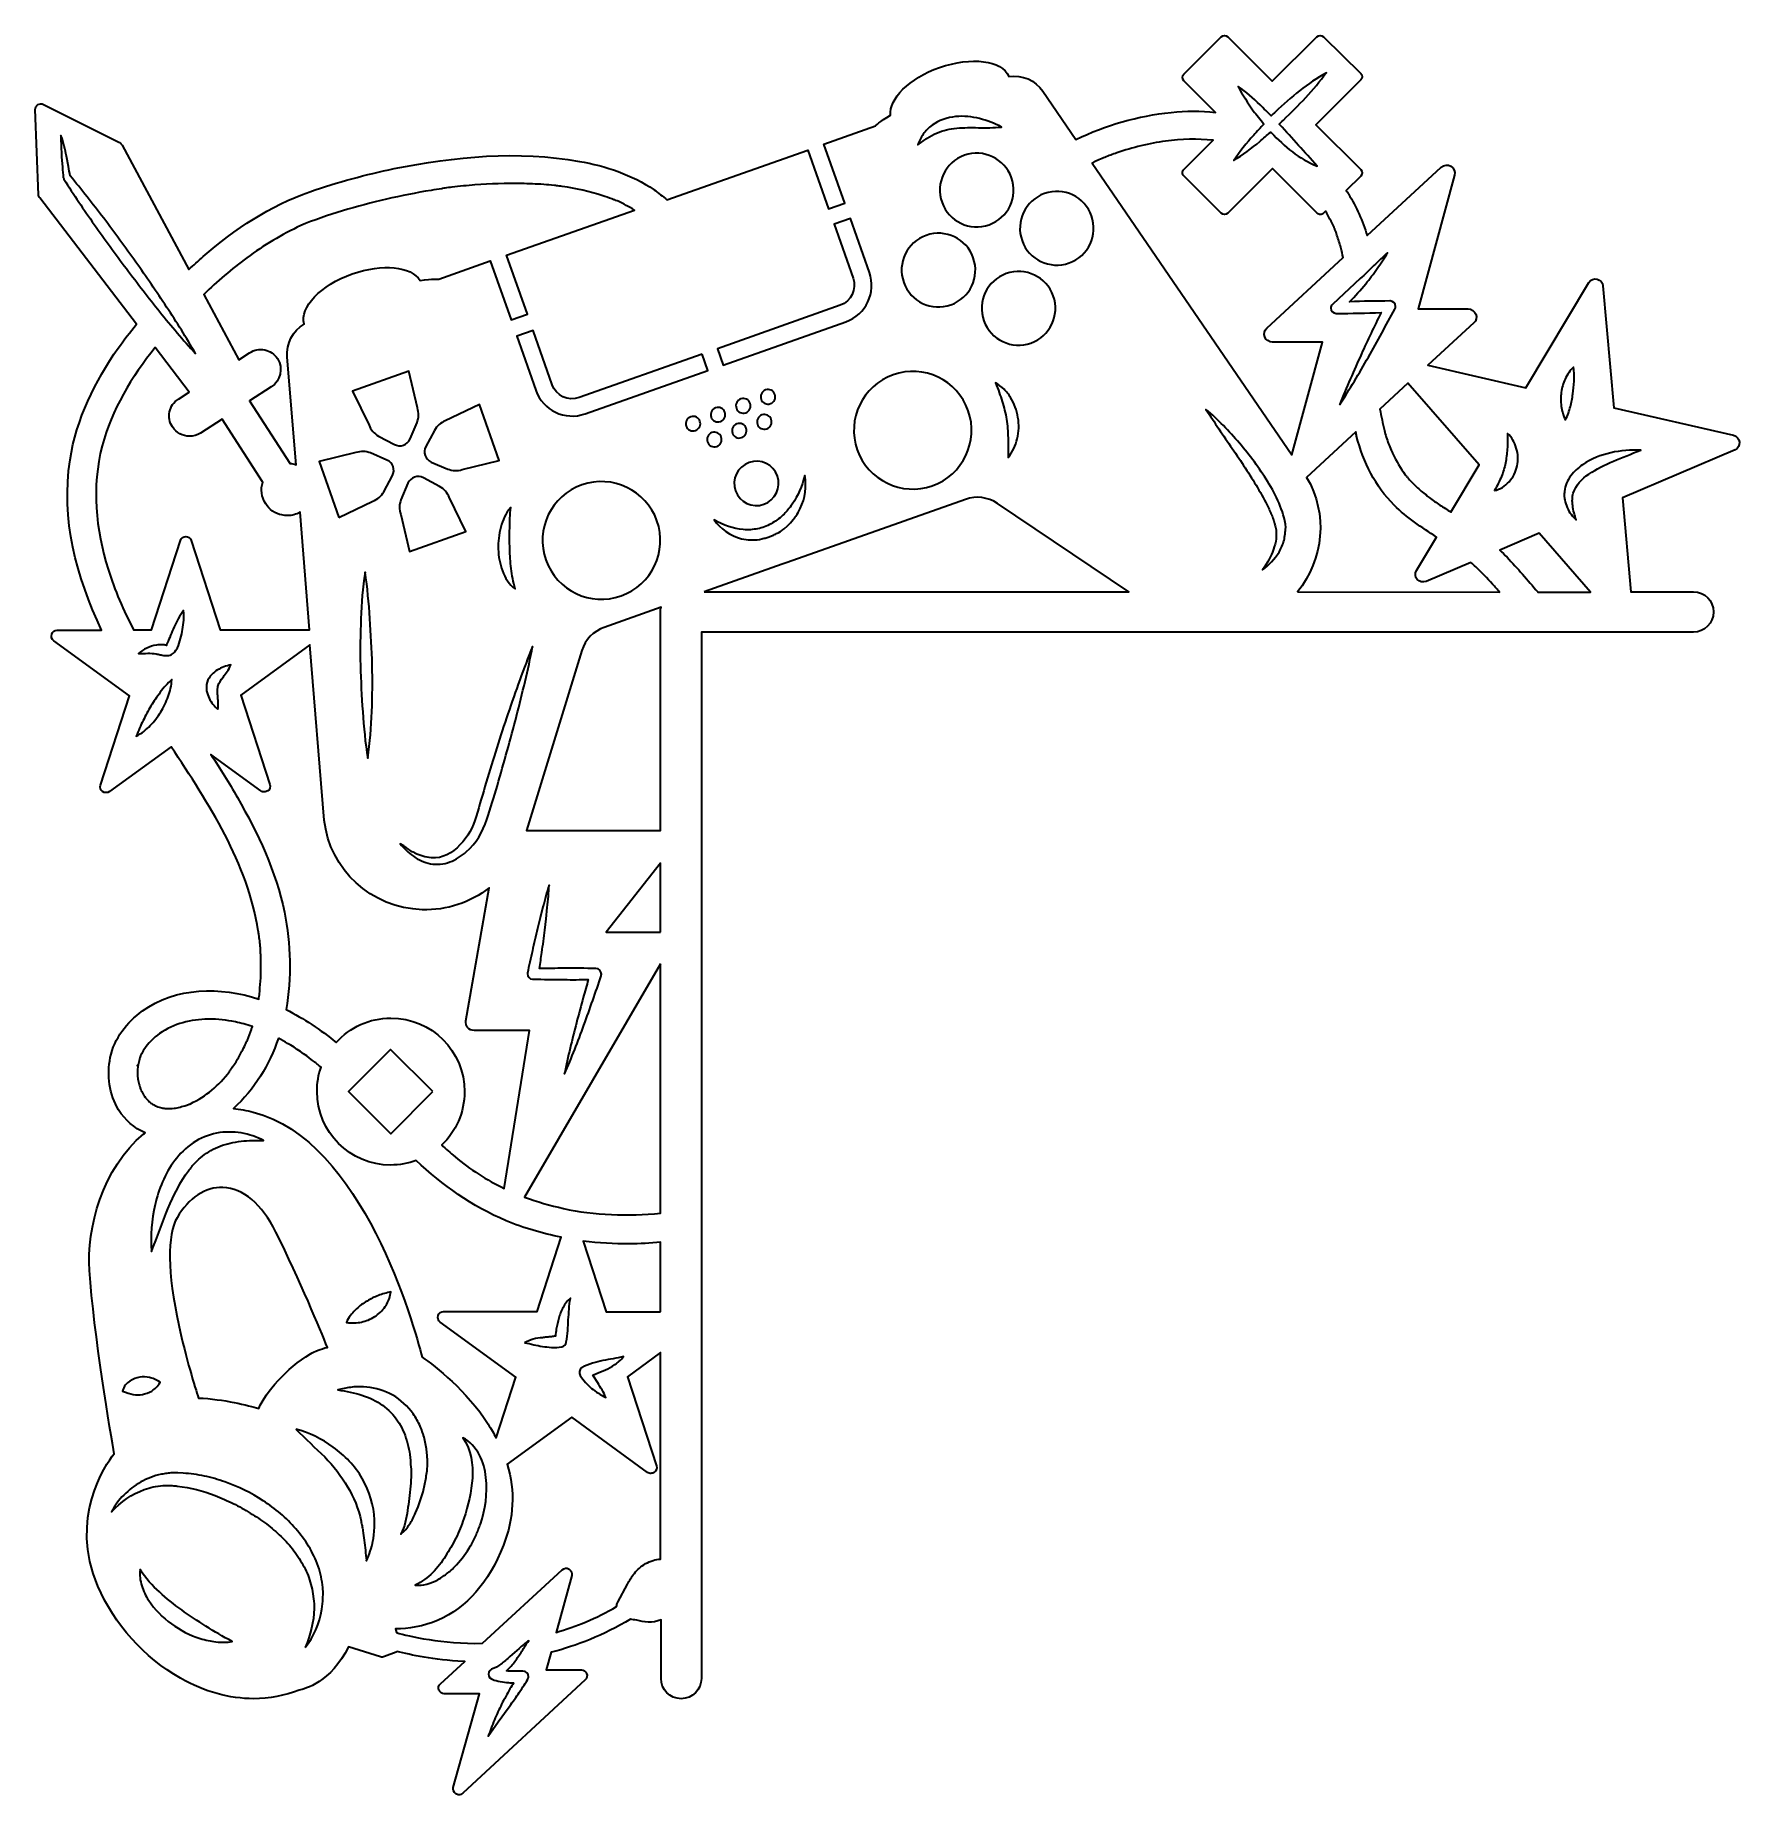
# Model space of a CAD drawing. Header units: millimetres. Extents: x 49 to 315, y 49 to 323.
import ezdxf

# ---------------------------------------------------------------- set-up
doc = ezdxf.new("R2010")
doc.units = ezdxf.units.MM
doc.header["$MEASUREMENT"] = 0
doc.layers.add('Layer 1', color=7, linetype='Continuous', lineweight=0)

msp = doc.modelspace()

# ---------------------------------------------------------------- linework, layer by layer
at = {"layer": 'Layer 1', "color": 18, "lineweight": 35, "true_color": 0x000000}
for points, knots in [([(315, 259.54), (314.96, 260.03), (314.57, 260.46), (314.08, 260.6), (314.08, 260.6), (295.42, 264.87), (295.42, 264.87), (295.42, 264.87), (293.72, 283.92), (293.72, 283.92), (293.69, 284.41), (293.3, 284.83), (292.81, 284.97), (292.31, 285.12), (291.78, 284.87), (291.54, 284.44), (291.54, 284.44), (281.69, 268.01), (281.69, 268.01), (281.69, 268.01), (266.42, 271.53), (266.42, 271.53), (266.42, 271.53), (273.58, 278.13), (273.58, 278.13), (273.97, 278.48), (274.07, 279.05), (273.9, 279.51), (273.72, 279.96), (273.23, 280.32), (272.7, 280.32), (272.7, 280.32), (264.9, 280.32), (264.9, 280.32), (264.9, 280.32), (270.58, 301.17), (270.58, 301.17), (270.72, 301.7), (270.47, 302.3), (270.02, 302.58), (269.56, 302.86), (268.92, 302.79), (268.5, 302.44), (268.5, 302.44), (256.93, 291.75), (256.93, 291.75), (256.26, 294.04), (255.27, 296.19), (254.04, 298.24), (253.93, 298.41), (253.82, 298.59), (253.68, 298.77), (253.68, 298.77), (255.94, 301.03), (255.94, 301.03), (256.22, 301.31), (256.22, 301.77), (255.94, 302.05), (255.94, 302.05), (248.96, 309.03), (248.96, 309.03), (248.96, 309.03), (255.94, 316.02), (255.94, 316.02), (256.22, 316.3), (256.22, 316.76), (255.94, 317.04), (255.94, 317.04), (250.12, 322.76), (250.12, 322.76), (249.87, 323), (249.38, 323), (249.1, 322.76), (249.1, 322.76), (242.15, 315.81), (242.15, 315.81), (242.15, 315.81), (235.2, 322.76), (235.2, 322.76), (234.95, 323), (234.46, 323), (234.17, 322.76), (234.17, 322.76), (228.35, 316.94), (228.35, 316.94), (228.07, 316.65), (228.07, 316.19), (228.35, 315.91), (228.35, 315.91), (233.29, 310.97), (233.29, 310.97), (231, 311.22), (228.67, 311.22), (226.38, 310.97), (221.19, 310.44), (216.18, 308.96), (211.49, 306.74), (211.49, 306.74), (206.37, 314.25), (206.37, 314.25), (205.21, 315.98), (203.16, 316.87), (201.05, 316.58), (199.99, 319.09), (195.23, 319.72), (190.25, 317.96), (185.53, 316.3), (182.32, 313.06), (182.63, 310.52), (180.9, 309.53), (180.27, 308.86), (180.27, 308.86), (180.27, 308.86), (172.23, 306), (172.23, 306), (172.23, 306), (175.47, 296.79), (175.47, 296.79), (175.47, 296.79), (172.93, 295.91), (172.93, 295.91), (172.93, 295.91), (169.69, 305.08), (169.69, 305.08), (169.69, 305.08), (147.74, 297.32), (147.74, 297.32), (147.11, 297.89), (146.4, 298.38), (145.73, 298.91), (142.28, 301.24), (138.18, 302.61), (134.09, 303.32), (124.57, 305.05), (114.62, 304.09), (105.2, 302.19), (100.79, 301.27), (96.38, 300.11), (92.07, 298.59), (85.83, 296.37), (80.36, 292.81), (75.42, 288.47), (74.65, 287.8), (73.91, 287.13), (73.17, 286.46), (73.17, 286.46), (62.76, 305.86), (62.76, 305.86), (62.65, 306), (62.55, 306.14), (62.37, 306.25), (62.37, 306.25), (50.52, 312.21), (50.52, 312.21), (50.24, 312.35), (49.88, 312.35), (49.64, 312.17), (49.39, 312.03), (49.21, 311.71), (49.21, 311.4), (49.21, 311.4), (49.74, 298.13), (49.74, 298.13), (49.74, 297.96), (49.81, 297.78), (49.92, 297.64), (49.92, 297.64), (65.02, 277.92), (65.02, 277.92), (64.03, 276.72), (63.08, 275.48), (62.16, 274.21), (58.56, 269.06), (55.63, 263.14), (54.65, 256.79), (53.2, 247.51), (55.63, 238.55), (59.58, 230.22), (59.58, 230.22), (52.63, 230.22), (52.63, 230.22), (52.25, 230.22), (51.89, 229.98), (51.79, 229.59), (51.65, 229.2), (51.79, 228.81), (52.11, 228.56), (52.11, 228.56), (63.92, 219.96), (63.92, 219.96), (63.92, 219.96), (59.41, 206.06), (59.41, 206.06), (59.27, 205.67), (59.41, 205.28), (59.73, 205.03), (60.04, 204.82), (60.47, 204.82), (60.78, 205.03), (60.78, 205.03), (70.41, 212.02), (70.41, 212.02), (76.34, 203.13), (82.3, 193.96), (84, 183.34), (84, 183.23), (84.1, 182.81), (84.1, 182.7), (84.14, 182.39), (84.17, 182.07), (84.24, 181.75), (84.31, 181.01), (84.38, 180.3), (84.38, 179.56), (84.45, 178.19), (84.45, 176.81), (84.35, 175.47), (84.31, 174.77), (84.24, 174.1), (84.17, 173.46), (84.17, 173.39), (84.17, 173.36), (84.17, 173.32), (84.14, 173.18), (84.14, 173.07), (84.1, 172.93), (84.1, 172.83), (84.07, 172.79), (84.07, 172.68), (78.18, 174.63), (71.08, 174.59), (65.93, 170.82), (63.5, 169.05), (61.52, 166.55), (60.92, 163.55), (60.4, 160.8), (60.75, 157.8), (62.23, 155.4), (63.25, 153.74), (64.66, 152.54), (66.36, 151.84), (66.29, 151.77), (66.22, 151.69), (66.15, 151.66), (59.69, 146.3), (57.22, 136.88), (57.68, 130.35), (58.31, 120.65), (61.07, 104.53), (61.52, 101.78), (60.15, 100.01), (54.47, 91.69), (58.98, 81.14), (61.52, 75.21), (66.22, 69.96), (71.9, 66.75), (75.64, 64.63), (79.52, 63.57), (83.29, 63.57), (85.72, 63.57), (88.09, 64.03), (90.38, 64.91), (91.16, 65.05), (95.39, 66.11), (98.07, 71.68), (98.07, 71.68), (103.08, 70.1), (103.08, 70.1), (103.26, 70.03), (103.5, 70.03), (103.68, 70.13), (103.68, 70.13), (105.52, 70.84), (105.52, 70.84), (105.59, 70.87), (105.66, 70.91), (105.69, 70.94), (107.77, 70.38), (111.37, 69.57), (115.96, 69.39), (116.06, 69.39), (116.1, 69.39), (116.2, 69.39), (116.2, 69.39), (112.4, 65.9), (112.4, 65.9), (112.11, 65.65), (112.04, 65.26), (112.18, 64.91), (112.32, 64.56), (112.64, 64.35), (112.99, 64.35), (112.99, 64.35), (118.5, 64.35), (118.5, 64.35), (118.5, 64.35), (114.41, 49.74), (114.41, 49.74), (114.3, 49.35), (114.48, 48.97), (114.83, 48.72), (114.97, 48.61), (115.15, 48.58), (115.29, 48.58), (115.5, 48.58), (115.75, 48.68), (115.89, 48.82), (115.89, 48.82), (135.01, 66.5), (135.01, 66.5), (135.29, 66.75), (135.36, 67.13), (135.22, 67.49), (135.08, 67.84), (134.76, 68.05), (134.41, 68.05), (134.41, 68.05), (128.9, 68.05), (128.9, 68.05), (128.9, 68.05), (129.68, 70.8), (129.68, 70.8), (133.63, 71.83), (137.83, 73.41), (142.06, 75.99), (142.35, 75.92), (142.66, 75.85), (143.02, 75.81), (144.11, 75.56), (145.49, 75.25), (146.83, 75.88), (146.83, 75.88), (146.83, 66.71), (146.83, 66.71), (146.83, 64.98), (148.2, 63.57), (149.97, 63.57), (151.69, 63.57), (153.11, 64.95), (153.11, 66.71), (153.11, 66.71), (153.11, 229.91), (153.11, 229.91), (153.11, 229.91), (307.83, 229.91), (307.83, 229.91), (309.56, 229.91), (310.97, 231.28), (310.97, 233.05), (310.97, 234.81), (309.6, 236.18), (307.83, 236.18), (307.83, 236.18), (298.06, 236.18), (298.06, 236.18), (298.06, 236.18), (296.76, 250.86), (296.76, 250.86), (296.76, 250.86), (314.36, 258.34), (314.36, 258.34), (314.78, 258.59), (315.07, 259.04), (315, 259.54)], [0, 0, 0, 0, 1, 1, 1, 2, 2, 2, 3, 3, 3, 4, 4, 4, 5, 5, 5, 6, 6, 6, 7, 7, 7, 8, 8, 8, 9, 9, 9, 10, 10, 10, 11, 11, 11, 12, 12, 12, 13, 13, 13, 14, 14, 14, 15, 15, 15, 16, 16, 16, 17, 17, 17, 18, 18, 18, 19, 19, 19, 20, 20, 20, 21, 21, 21, 22, 22, 22, 23, 23, 23, 24, 24, 24, 25, 25, 25, 26, 26, 26, 27, 27, 27, 28, 28, 28, 29, 29, 29, 30, 30, 30, 31, 31, 31, 32, 32, 32, 33, 33, 33, 34, 34, 34, 35, 35, 35, 36, 36, 36, 37, 37, 37, 38, 38, 38, 39, 39, 39, 40, 40, 40, 41, 41, 41, 42, 42, 42, 43, 43, 43, 44, 44, 44, 45, 45, 45, 46, 46, 46, 47, 47, 47, 48, 48, 48, 49, 49, 49, 50, 50, 50, 51, 51, 51, 52, 52, 52, 53, 53, 53, 54, 54, 54, 55, 55, 55, 56, 56, 56, 57, 57, 57, 58, 58, 58, 59, 59, 59, 60, 60, 60, 61, 61, 61, 62, 62, 62, 63, 63, 63, 64, 64, 64, 65, 65, 65, 66, 66, 66, 67, 67, 67, 68, 68, 68, 69, 69, 69, 70, 70, 70, 71, 71, 71, 72, 72, 72, 73, 73, 73, 74, 74, 74, 75, 75, 75, 76, 76, 76, 77, 77, 77, 78, 78, 78, 79, 79, 79, 80, 80, 80, 81, 81, 81, 82, 82, 82, 83, 83, 83, 84, 84, 84, 85, 85, 85, 86, 86, 86, 87, 87, 87, 88, 88, 88, 89, 89, 89, 90, 90, 90, 91, 91, 91, 92, 92, 92, 93, 93, 93, 94, 94, 94, 95, 95, 95, 96, 96, 96, 97, 97, 97, 98, 98, 98, 99, 99, 99, 100, 100, 100, 101, 101, 101, 102, 102, 102, 103, 103, 103, 104, 104, 104, 105, 105, 105, 106, 106, 106, 107, 107, 107, 108, 108, 108, 109, 109, 109, 110, 110, 110, 111, 111, 111, 112, 112, 112, 113, 113, 113, 114, 114, 114, 115, 115, 115, 116, 116, 116, 117, 117, 117, 118, 118, 118, 119, 119, 119, 120, 120, 120, 121, 121, 121, 121]), ([(239.18, 311.22), (238.34, 312.42), (237.53, 313.65), (236.82, 315), (238.09, 314.15), (239.18, 313.16), (240.24, 312.14), (240.84, 311.57), (241.41, 310.97), (241.97, 310.41), (242.18, 310.62), (242.43, 310.87), (242.64, 311.04), (243.84, 312.17), (245.11, 313.3), (246.42, 314.33), (247.76, 315.38), (249.1, 316.3), (250.58, 317.15), (249.59, 315.77), (248.5, 314.54), (247.37, 313.3), (246.24, 312.07), (245.07, 310.9), (243.88, 309.77), (243.66, 309.56), (243.42, 309.35), (243.2, 309.14), (243.24, 309.1), (243.28, 309.07), (243.31, 309.03), (244.3, 307.98), (245.29, 306.92), (246.24, 305.82), (247.19, 304.73), (248.21, 303.71), (249.17, 302.58), (247.76, 303.11), (246.45, 303.92), (245.29, 304.8), (244.09, 305.72), (242.99, 306.74), (242.01, 307.8), (241.97, 307.83), (241.93, 307.87), (241.9, 307.9), (241.34, 307.41), (240.77, 306.92), (240.21, 306.42), (238.9, 305.36), (237.6, 304.38), (236.15, 303.46), (237.07, 304.87), (238.12, 306.18), (239.25, 307.41), (239.75, 308.01), (240.31, 308.57), (240.84, 309.14), (240.24, 309.88), (239.71, 310.55), (239.18, 311.22)], [0, 0, 0, 0, 1, 1, 1, 2, 2, 2, 3, 3, 3, 4, 4, 4, 5, 5, 5, 6, 6, 6, 7, 7, 7, 8, 8, 8, 9, 9, 9, 10, 10, 10, 11, 11, 11, 12, 12, 12, 13, 13, 13, 14, 14, 14, 15, 15, 15, 16, 16, 16, 17, 17, 17, 18, 18, 18, 19, 19, 19, 20, 20, 20, 20]), ([(187.71, 307.59), (188.1, 308.08), (188.56, 308.57), (189.09, 308.96), (190.15, 309.74), (191.45, 310.16), (192.76, 310.3), (194.06, 310.44), (195.33, 310.27), (196.5, 309.99), (197.7, 309.7), (198.83, 309.28), (199.92, 308.68), (198.68, 308.54), (197.48, 308.57), (196.32, 308.57), (195.16, 308.61), (194.03, 308.61), (192.93, 308.5), (191.88, 308.4), (190.82, 308.19), (189.79, 307.73), (189.3, 307.52), (188.81, 307.27), (188.31, 306.95), (187.85, 306.63), (187.36, 306.28), (186.87, 305.89), (187.04, 306.49), (187.36, 307.02), (187.71, 307.59)], [0, 0, 0, 0, 1, 1, 1, 2, 2, 2, 3, 3, 3, 4, 4, 4, 5, 5, 5, 6, 6, 6, 7, 7, 7, 8, 8, 8, 9, 9, 9, 10, 10, 10, 10]), ([(53.73, 305.72), (53.87, 305.19), (53.97, 304.66), (54.08, 304.13), (54.08, 304.13), (54.4, 302.51), (54.4, 302.51), (54.5, 302.05), (54.57, 301.55), (54.68, 301.06), (56.44, 298.91), (58.17, 296.69), (59.9, 294.46), (61.6, 292.21), (63.29, 289.91), (64.91, 287.62), (66.53, 285.33), (68.16, 282.96), (69.71, 280.6), (71.26, 278.24), (72.81, 275.84), (74.19, 273.37), (72.25, 275.45), (70.45, 277.67), (68.65, 279.86), (66.89, 282.08), (65.16, 284.3), (63.43, 286.6), (61.74, 288.89), (60.08, 291.15), (58.42, 293.48), (56.8, 295.77), (55.21, 298.17), (53.69, 300.53), (53.69, 300.53), (53.66, 300.6), (53.66, 300.6), (53.62, 300.67), (53.59, 300.74), (53.59, 300.78), (53.55, 301.31), (53.48, 301.84), (53.45, 302.4), (53.45, 302.4), (53.34, 304.02), (53.34, 304.02), (53.3, 304.55), (53.27, 305.08), (53.27, 305.68), (53.23, 306.21), (53.23, 306.74), (53.23, 307.34), (53.48, 306.78), (53.62, 306.25), (53.73, 305.72)], [0, 0, 0, 0, 1, 1, 1, 2, 2, 2, 3, 3, 3, 4, 4, 4, 5, 5, 5, 6, 6, 6, 7, 7, 7, 8, 8, 8, 9, 9, 9, 10, 10, 10, 11, 11, 11, 12, 12, 12, 13, 13, 13, 14, 14, 14, 15, 15, 15, 16, 16, 16, 17, 17, 17, 18, 18, 18, 18]), ([(201.47, 300.78), (202.53, 297.78), (200.98, 294.5), (197.98, 293.44), (194.98, 292.38), (191.7, 293.93), (190.64, 296.93), (189.58, 299.93), (191.13, 303.21), (194.13, 304.27), (197.13, 305.33), (200.41, 303.74), (201.47, 300.78)], [0, 0, 0, 0, 1, 1, 1, 2, 2, 2, 3, 3, 3, 4, 4, 4, 4]), ([(214.52, 303.28), (214.67, 303.35), (214.84, 303.42), (214.98, 303.49), (215.02, 303.53), (215.09, 303.53), (215.12, 303.57), (215.44, 303.71), (215.76, 303.81), (216.04, 303.95), (216.64, 304.2), (217.28, 304.41), (217.91, 304.66), (220.38, 305.51), (222.92, 306.11), (225.5, 306.49), (227.96, 306.81), (230.47, 306.88), (232.94, 306.63), (232.94, 306.63), (228.35, 302.05), (228.35, 302.05), (228.21, 301.91), (228.14, 301.73), (228.14, 301.55), (228.14, 301.38), (228.21, 301.17), (228.35, 301.06), (228.35, 301.06), (234.17, 295.24), (234.17, 295.24), (234.46, 294.96), (234.91, 294.96), (235.2, 295.24), (235.2, 295.24), (242.18, 302.22), (242.18, 302.22), (242.18, 302.22), (249.17, 295.24), (249.17, 295.24), (249.31, 295.1), (249.48, 295.03), (249.66, 295.03), (249.84, 295.03), (250.05, 295.1), (250.15, 295.24), (250.15, 295.24), (250.47, 295.56), (250.47, 295.56), (250.93, 294.75), (251.39, 293.9), (251.78, 293.05), (251.81, 292.98), (251.85, 292.91), (251.85, 292.91), (251.88, 292.88), (251.88, 292.84), (251.88, 292.84), (251.88, 292.81), (251.92, 292.74), (251.92, 292.7), (252.06, 292.42), (252.13, 292.1), (252.24, 291.82), (252.45, 291.18), (252.66, 290.55), (252.84, 289.88), (252.98, 289.38), (253.08, 288.85), (253.19, 288.33), (253.19, 288.33), (241.3, 277.32), (241.3, 277.32), (240.91, 276.97), (240.81, 276.4), (240.98, 275.94), (241.16, 275.48), (241.65, 275.13), (242.18, 275.13), (242.18, 275.13), (249.98, 275.13), (249.98, 275.13), (249.98, 275.13), (245.18, 257.56), (245.18, 257.56), (245.18, 257.56), (214.07, 303.07), (214.07, 303.07), (214.24, 303.14), (214.38, 303.21), (214.52, 303.28)], [0, 0, 0, 0, 1, 1, 1, 2, 2, 2, 3, 3, 3, 4, 4, 4, 5, 5, 5, 6, 6, 6, 7, 7, 7, 8, 8, 8, 9, 9, 9, 10, 10, 10, 11, 11, 11, 12, 12, 12, 13, 13, 13, 14, 14, 14, 15, 15, 15, 16, 16, 16, 17, 17, 17, 18, 18, 18, 19, 19, 19, 20, 20, 20, 21, 21, 21, 22, 22, 22, 23, 23, 23, 24, 24, 24, 25, 25, 25, 26, 26, 26, 27, 27, 27, 28, 28, 28, 29, 29, 29, 30, 30, 30, 30]), ([(82.23, 288.29), (84.84, 290.23), (87.67, 291.92), (90.63, 293.3), (92.6, 294.15), (94.97, 294.96), (97.12, 295.59), (101.64, 296.97), (106.29, 298.03), (110.95, 298.8), (111.51, 298.91), (112.08, 298.94), (112.61, 299.05), (112.61, 299.05), (112.82, 299.09), (112.96, 299.12), (113.03, 299.12), (113.1, 299.16), (113.1, 299.16), (113.49, 299.19), (113.84, 299.26), (114.19, 299.3), (115.39, 299.44), (116.59, 299.54), (117.79, 299.65), (120.23, 299.83), (122.63, 299.9), (125.06, 299.86), (126.19, 299.83), (127.35, 299.79), (128.52, 299.72), (129.08, 299.68), (129.61, 299.61), (130.18, 299.58), (130.42, 299.54), (130.63, 299.51), (130.92, 299.47), (130.95, 299.47), (130.95, 299.47), (130.99, 299.47), (131.13, 299.44), (131.27, 299.44), (131.41, 299.4), (133.56, 299.09), (135.68, 298.63), (137.72, 297.96), (138.18, 297.82), (138.68, 297.64), (139.14, 297.46), (139.28, 297.39), (139.42, 297.32), (139.59, 297.32), (139.45, 297.36), (140.02, 297.14), (140.12, 297.11), (140.97, 296.69), (141.82, 296.26), (142.66, 295.73), (142.66, 295.73), (122.73, 288.68), (122.73, 288.68), (122.73, 288.68), (125.98, 279.47), (125.98, 279.47), (125.98, 279.47), (123.44, 278.59), (123.44, 278.59), (123.44, 278.59), (120.19, 287.8), (120.19, 287.8), (120.19, 287.8), (112.15, 284.94), (112.15, 284.94), (112.15, 284.94), (111.23, 285.08), (109.26, 284.76), (107.88, 286.95), (103.36, 287.41), (98.67, 285.79), (93.7, 284.02), (90.38, 280.53), (91.16, 277.95), (89.39, 276.9), (88.34, 274.88), (88.51, 272.8), (88.51, 272.8), (89.89, 256.01), (89.89, 256.01), (89.57, 256.15), (89.25, 256.19), (88.94, 256.22), (88.94, 256.22), (88.94, 256.26), (88.94, 256.26), (88.94, 256.26), (82.66, 265.96), (82.66, 265.96), (82.66, 265.96), (86.04, 268.15), (86.04, 268.15), (87.49, 269.1), (87.95, 271.04), (87, 272.56), (86.54, 273.3), (85.83, 273.76), (85.02, 273.93), (84.21, 274.11), (83.36, 273.97), (82.66, 273.47), (82.66, 273.47), (80.96, 272.38), (80.96, 272.38), (80.96, 272.38), (75.49, 282.58), (75.49, 282.58), (77.58, 284.55), (79.87, 286.56), (82.23, 288.29)], [0, 0, 0, 0, 1, 1, 1, 2, 2, 2, 3, 3, 3, 4, 4, 4, 5, 5, 5, 6, 6, 6, 7, 7, 7, 8, 8, 8, 9, 9, 9, 10, 10, 10, 11, 11, 11, 12, 12, 12, 13, 13, 13, 14, 14, 14, 15, 15, 15, 16, 16, 16, 17, 17, 17, 18, 18, 18, 19, 19, 19, 20, 20, 20, 21, 21, 21, 22, 22, 22, 23, 23, 23, 24, 24, 24, 25, 25, 25, 26, 26, 26, 27, 27, 27, 28, 28, 28, 29, 29, 29, 30, 30, 30, 31, 31, 31, 32, 32, 32, 33, 33, 33, 34, 34, 34, 35, 35, 35, 36, 36, 36, 37, 37, 37, 38, 38, 38, 39, 39, 39, 39]), ([(206.62, 298.31), (209.62, 299.37), (212.9, 297.82), (213.96, 294.82), (215.02, 291.82), (213.47, 288.54), (210.47, 287.48), (207.47, 286.42), (204.19, 287.97), (203.13, 290.97), (202.07, 293.93), (203.62, 297.25), (206.62, 298.31)], [0, 0, 0, 0, 1, 1, 1, 2, 2, 2, 3, 3, 3, 4, 4, 4, 4]), ([(174.77, 280.88), (176.49, 281.48), (177.38, 283.39), (176.78, 285.12), (176.78, 285.12), (173.81, 293.55), (173.81, 293.55), (173.81, 293.55), (176.35, 294.43), (176.35, 294.43), (176.35, 294.43), (179.32, 286), (179.32, 286), (180.41, 282.86), (178.79, 279.44), (175.65, 278.31), (175.65, 278.31), (156.49, 271.53), (156.49, 271.53), (156.49, 271.53), (155.61, 274.07), (155.61, 274.07), (155.61, 274.07), (174.77, 280.88), (174.77, 280.88)], [0, 0, 0, 0, 1, 1, 1, 2, 2, 2, 3, 3, 3, 4, 4, 4, 5, 5, 5, 6, 6, 6, 7, 7, 7, 8, 8, 8, 8]), ([(188.17, 291.78), (191.17, 292.84), (194.45, 291.29), (195.51, 288.29), (196.57, 285.29), (195.02, 282.01), (192.02, 280.95), (189.02, 279.89), (185.74, 281.45), (184.68, 284.44), (183.59, 287.44), (185.17, 290.72), (188.17, 291.78)], [0, 0, 0, 0, 1, 1, 1, 2, 2, 2, 3, 3, 3, 4, 4, 4, 4]), ([(255.87, 285.04), (256.61, 285.71), (257.28, 286.39), (257.99, 287.06), (258.69, 287.73), (259.4, 288.43), (260.14, 289.07), (259.64, 288.22), (259.08, 287.41), (258.52, 286.6), (257.95, 285.79), (257.35, 285.01), (256.72, 284.23), (255.94, 283.25), (255.06, 282.33), (254.21, 281.41), (256.29, 281.52), (258.37, 281.55), (260.49, 281.55), (260.49, 281.55), (260.53, 281.55), (260.53, 281.55), (260.98, 281.55), (261.37, 281.16), (261.37, 280.71), (261.37, 280.56), (261.34, 280.42), (261.27, 280.28), (259.89, 277.74), (258.55, 275.27), (257.14, 272.77), (256.4, 271.53), (255.73, 270.26), (254.95, 269.06), (254.21, 267.83), (253.47, 266.59), (252.66, 265.39), (253.19, 266.74), (253.72, 268.04), (254.32, 269.38), (254.88, 270.72), (255.48, 271.99), (256.05, 273.3), (257.03, 275.45), (258.06, 277.6), (259.12, 279.75), (256.82, 279.65), (254.49, 279.61), (252.17, 279.61), (252.17, 279.61), (252.13, 279.61), (252.13, 279.61), (251.67, 279.61), (251.28, 280), (251.28, 280.42), (251.28, 280.67), (251.39, 280.88), (251.57, 281.06), (251.57, 281.06), (255.87, 285.04), (255.87, 285.04)], [0, 0, 0, 0, 1, 1, 1, 2, 2, 2, 3, 3, 3, 4, 4, 4, 5, 5, 5, 6, 6, 6, 7, 7, 7, 8, 8, 8, 9, 9, 9, 10, 10, 10, 11, 11, 11, 12, 12, 12, 13, 13, 13, 14, 14, 14, 15, 15, 15, 16, 16, 16, 17, 17, 17, 18, 18, 18, 19, 19, 19, 20, 20, 20, 20]), ([(208, 282.33), (209.06, 279.33), (207.5, 276.05), (204.51, 274.99), (201.51, 273.93), (198.23, 275.48), (197.17, 278.48), (196.11, 281.48), (197.66, 284.76), (200.66, 285.82), (203.66, 286.88), (206.94, 285.33), (208, 282.33)], [0, 0, 0, 0, 1, 1, 1, 2, 2, 2, 3, 3, 3, 4, 4, 4, 4]), ([(153.25, 273.26), (153.25, 273.26), (154.13, 270.72), (154.13, 270.72), (154.13, 270.72), (134.97, 263.95), (134.97, 263.95), (131.83, 262.85), (128.41, 264.48), (127.28, 267.62), (127.28, 267.62), (124.32, 276.05), (124.32, 276.05), (124.32, 276.05), (126.86, 276.93), (126.86, 276.93), (126.86, 276.93), (129.82, 268.5), (129.82, 268.5), (130.42, 266.77), (132.33, 265.89), (134.06, 266.49), (134.06, 266.49), (153.25, 273.26), (153.25, 273.26)], [0, 0, 0, 0, 1, 1, 1, 2, 2, 2, 3, 3, 3, 4, 4, 4, 5, 5, 5, 6, 6, 6, 7, 7, 7, 8, 8, 8, 8]), ([(60.61, 239.71), (58.63, 245.99), (58, 252.55), (59.65, 258.94), (61.14, 264.55), (64.28, 269.77), (67.91, 274.28), (67.91, 274.28), (73.24, 267.34), (73.24, 267.34), (73.24, 267.34), (71.54, 266.24), (71.54, 266.24), (70.8, 265.78), (70.34, 265.08), (70.17, 264.27), (69.99, 263.45), (70.13, 262.61), (70.63, 261.9), (71.23, 260.95), (72.25, 260.46), (73.27, 260.46), (73.87, 260.46), (74.44, 260.6), (74.97, 260.95), (74.97, 260.95), (78.35, 263.14), (78.35, 263.14), (78.35, 263.14), (84.67, 253.33), (84.67, 253.33), (84.67, 253.33), (84.67, 253.33), (84.7, 253.29), (84.35, 252.2), (84.49, 250.97), (85.16, 249.91), (85.72, 248.99), (86.64, 248.39), (87.7, 248.18), (87.98, 248.11), (88.27, 248.07), (88.55, 248.07), (89.25, 248.07), (89.92, 248.25), (90.52, 248.6), (90.52, 248.6), (92, 230.29), (92, 230.29), (92, 230.29), (78.07, 230.29), (78.07, 230.29), (78.07, 230.29), (73.55, 244.19), (73.55, 244.19), (73.41, 244.58), (73.1, 244.83), (72.71, 244.83), (72.32, 244.83), (71.97, 244.58), (71.86, 244.19), (71.86, 244.19), (67.35, 230.29), (67.35, 230.29), (67.35, 230.29), (64.56, 230.29), (64.56, 230.29), (62.97, 233.29), (61.63, 236.4), (60.61, 239.71)], [0, 0, 0, 0, 1, 1, 1, 2, 2, 2, 3, 3, 3, 4, 4, 4, 5, 5, 5, 6, 6, 6, 7, 7, 7, 8, 8, 8, 9, 9, 9, 10, 10, 10, 11, 11, 11, 12, 12, 12, 13, 13, 13, 14, 14, 14, 15, 15, 15, 16, 16, 16, 17, 17, 17, 18, 18, 18, 19, 19, 19, 20, 20, 20, 21, 21, 21, 22, 22, 22, 23, 23, 23, 23]), ([(183.02, 270.05), (187.78, 271.71), (193.04, 269.24), (194.73, 264.44), (196.39, 259.68), (193.92, 254.42), (189.12, 252.73), (184.36, 251.07), (179.11, 253.54), (177.41, 258.34), (175.75, 263.14), (178.26, 268.36), (183.02, 270.05)], [0, 0, 0, 0, 1, 1, 1, 2, 2, 2, 3, 3, 3, 4, 4, 4, 4]), ([(102.76, 260.49), (102.06, 260.88), (101.56, 261.48), (101.28, 262.18), (101.28, 262.18), (98.71, 267.51), (98.71, 267.51), (98.71, 267.51), (107.46, 270.62), (107.46, 270.62), (107.46, 270.62), (108.83, 264.87), (108.83, 264.87), (109.08, 264.12), (109.04, 263.31), (108.76, 262.61), (108.76, 262.61), (107.67, 260.03), (107.67, 260.03), (107.24, 259.08), (106.15, 258.69), (105.23, 259.19), (105.23, 259.19), (102.76, 260.49), (102.76, 260.49)], [0, 0, 0, 0, 1, 1, 1, 2, 2, 2, 3, 3, 3, 4, 4, 4, 5, 5, 5, 6, 6, 6, 7, 7, 7, 8, 8, 8, 8]), ([(289.21, 269.03), (289.17, 268.36), (289.1, 267.69), (289.03, 267.05), (288.92, 266.38), (288.82, 265.71), (288.64, 265.08), (288.47, 264.41), (288.25, 263.7), (287.87, 263.03), (287.48, 263.74), (287.34, 264.44), (287.23, 265.15), (287.13, 265.89), (287.13, 266.59), (287.23, 267.3), (287.34, 268.04), (287.51, 268.71), (287.83, 269.38), (288.15, 270.05), (288.54, 270.72), (289.14, 271.22), (289.24, 270.44), (289.24, 269.73), (289.21, 269.03)], [0, 0, 0, 0, 1, 1, 1, 2, 2, 2, 3, 3, 3, 4, 4, 4, 5, 5, 5, 6, 6, 6, 7, 7, 7, 8, 8, 8, 8]), ([(160.02, 264.12), (159.42, 263.91), (158.75, 264.23), (158.57, 264.83), (158.36, 265.43), (158.68, 266.1), (159.28, 266.28), (159.88, 266.49), (160.55, 266.17), (160.73, 265.57), (160.94, 265.01), (160.62, 264.34), (160.02, 264.12)], [0, 0, 0, 0, 1, 1, 1, 2, 2, 2, 3, 3, 3, 4, 4, 4, 4]), ([(163.12, 267.69), (163.72, 267.9), (164.39, 267.58), (164.57, 266.98), (164.78, 266.38), (164.47, 265.71), (163.87, 265.54), (163.27, 265.32), (162.6, 265.64), (162.42, 266.24), (162.24, 266.81), (162.52, 267.44), (163.12, 267.69)], [0, 0, 0, 0, 1, 1, 1, 2, 2, 2, 3, 3, 3, 4, 4, 4, 4]), ([(200.94, 260.21), (200.91, 261.2), (200.84, 262.15), (200.7, 263.1), (200.55, 264.05), (200.31, 264.97), (200.02, 265.89), (199.88, 266.35), (199.71, 266.81), (199.57, 267.3), (199.39, 267.76), (199.18, 268.25), (199, 268.78), (199.46, 268.53), (199.92, 268.18), (200.31, 267.79), (200.7, 267.41), (201.05, 266.98), (201.33, 266.49), (201.93, 265.54), (202.32, 264.51), (202.49, 263.38), (202.67, 262.29), (202.64, 261.13), (202.35, 260.07), (202.11, 259.01), (201.65, 257.99), (200.98, 257.14), (200.94, 258.23), (200.98, 259.22), (200.94, 260.21)], [0, 0, 0, 0, 1, 1, 1, 2, 2, 2, 3, 3, 3, 4, 4, 4, 5, 5, 5, 6, 6, 6, 7, 7, 7, 8, 8, 8, 9, 9, 9, 10, 10, 10, 10]), ([(265.39, 251.88), (264.87, 252.34), (264.34, 252.84), (263.88, 253.33), (263.67, 253.54), (263.45, 253.79), (263.24, 254.04), (263.14, 254.14), (263.07, 254.25), (262.96, 254.35), (262.93, 254.39), (262.93, 254.42), (262.89, 254.46), (262.11, 255.48), (261.51, 256.58), (260.95, 257.7), (260.88, 257.85), (260.81, 258.06), (260.74, 258.2), (260.74, 258.2), (260.74, 258.23), (260.7, 258.23), (260.7, 258.27), (260.7, 258.27), (260.67, 258.3), (260.53, 258.62), (260.42, 258.97), (260.28, 259.29), (260.03, 260), (259.82, 260.67), (259.64, 261.34), (259.36, 262.43), (259.15, 263.56), (258.94, 264.69), (258.94, 264.69), (263.31, 268.71), (263.31, 268.71), (263.31, 268.71), (274.43, 255.98), (274.43, 255.98), (274.43, 255.98), (270.02, 248.6), (270.02, 248.6), (269.42, 248.99), (268.85, 249.38), (268.29, 249.73), (267.72, 250.08), (267.16, 250.51), (266.63, 250.9), (266.52, 250.97), (266.45, 251.04), (266.35, 251.11), (266.35, 251.11), (266.28, 251.18), (266.21, 251.21), (266.21, 251.21), (266.21, 251.21), (266.21, 251.21), (266.14, 251.25), (266.1, 251.32), (266.07, 251.35), (266.1, 251.32), (266.17, 251.28), (266.21, 251.25), (265.92, 251.46), (265.64, 251.64), (265.39, 251.88)], [0, 0, 0, 0, 1, 1, 1, 2, 2, 2, 3, 3, 3, 4, 4, 4, 5, 5, 5, 6, 6, 6, 7, 7, 7, 8, 8, 8, 9, 9, 9, 10, 10, 10, 11, 11, 11, 12, 12, 12, 13, 13, 13, 14, 14, 14, 15, 15, 15, 16, 16, 16, 17, 17, 17, 18, 18, 18, 19, 19, 19, 20, 20, 20, 21, 21, 21, 22, 22, 22, 22]), ([(115.82, 255.27), (115.08, 255.02), (114.26, 255.06), (113.56, 255.34), (113.56, 255.34), (110.98, 256.43), (110.98, 256.43), (110.03, 256.86), (109.64, 257.95), (110.14, 258.87), (110.14, 258.87), (111.48, 261.37), (111.48, 261.37), (111.87, 262.08), (112.47, 262.57), (113.17, 262.85), (113.17, 262.85), (118.5, 265.43), (118.5, 265.43), (118.5, 265.43), (121.6, 256.68), (121.6, 256.68), (121.6, 256.68), (115.82, 255.27), (115.82, 255.27)], [0, 0, 0, 0, 1, 1, 1, 2, 2, 2, 3, 3, 3, 4, 4, 4, 5, 5, 5, 6, 6, 6, 7, 7, 7, 8, 8, 8, 8]), ([(152.19, 261.34), (151.59, 261.13), (150.92, 261.44), (150.74, 262.04), (150.53, 262.64), (150.85, 263.31), (151.45, 263.49), (152.05, 263.7), (152.72, 263.38), (152.89, 262.78), (153.11, 262.26), (152.79, 261.58), (152.19, 261.34)], [0, 0, 0, 0, 1, 1, 1, 2, 2, 2, 3, 3, 3, 4, 4, 4, 4]), ([(155.33, 264.9), (155.93, 265.11), (156.6, 264.8), (156.77, 264.2), (156.99, 263.6), (156.67, 262.93), (156.07, 262.75), (155.47, 262.54), (154.8, 262.85), (154.62, 263.45), (154.45, 264.05), (154.76, 264.69), (155.33, 264.9)], [0, 0, 0, 0, 1, 1, 1, 2, 2, 2, 3, 3, 3, 4, 4, 4, 4]), ([(162.56, 263.77), (163.16, 263.98), (163.83, 263.67), (164.01, 263.07), (164.22, 262.47), (163.9, 261.8), (163.3, 261.62), (162.7, 261.41), (162.03, 261.73), (161.85, 262.33), (161.64, 262.89), (161.96, 263.56), (162.56, 263.77)], [0, 0, 0, 0, 1, 1, 1, 2, 2, 2, 3, 3, 3, 4, 4, 4, 4]), ([(244.16, 245.22), (244.12, 244.86), (244.05, 244.55), (243.98, 244.23), (243.8, 243.56), (243.52, 242.96), (243.2, 242.39), (242.53, 241.3), (241.65, 240.38), (240.63, 239.61), (241.34, 240.67), (241.97, 241.69), (242.32, 242.82), (242.5, 243.35), (242.68, 243.91), (242.75, 244.48), (242.78, 244.76), (242.78, 245.04), (242.78, 245.29), (242.78, 245.53), (242.75, 245.82), (242.71, 246.06), (242.61, 246.59), (242.46, 247.12), (242.25, 247.69), (242.08, 248.21), (241.79, 248.74), (241.55, 249.31), (241.05, 250.37), (240.45, 251.42), (239.85, 252.45), (238.62, 254.49), (237.28, 256.54), (235.9, 258.55), (234.53, 260.56), (233.12, 262.61), (231.81, 264.65), (233.72, 263.03), (235.41, 261.27), (237.03, 259.36), (238.65, 257.46), (240.14, 255.48), (241.44, 253.37), (242.11, 252.31), (242.71, 251.18), (243.2, 250.01), (243.7, 248.85), (244.12, 247.61), (244.26, 246.24), (244.19, 245.92), (244.19, 245.57), (244.16, 245.22)], [0, 0, 0, 0, 1, 1, 1, 2, 2, 2, 3, 3, 3, 4, 4, 4, 5, 5, 5, 6, 6, 6, 7, 7, 7, 8, 8, 8, 9, 9, 9, 10, 10, 10, 11, 11, 11, 12, 12, 12, 13, 13, 13, 14, 14, 14, 15, 15, 15, 16, 16, 16, 17, 17, 17, 17]), ([(154.76, 261.02), (155.36, 261.23), (156.03, 260.91), (156.21, 260.31), (156.42, 259.72), (156.1, 259.04), (155.5, 258.87), (154.9, 258.66), (154.23, 258.97), (154.06, 259.57), (153.85, 260.14), (154.16, 260.81), (154.76, 261.02)], [0, 0, 0, 0, 1, 1, 1, 2, 2, 2, 3, 3, 3, 4, 4, 4, 4]), ([(158.64, 262.4), (159.24, 262.61), (159.91, 262.29), (160.09, 261.69), (160.3, 261.09), (159.98, 260.42), (159.39, 260.24), (158.79, 260.03), (158.12, 260.35), (157.94, 260.95), (157.76, 261.55), (158.08, 262.18), (158.64, 262.4)], [0, 0, 0, 0, 1, 1, 1, 2, 2, 2, 3, 3, 3, 4, 4, 4, 4]), ([(246.06, 236.18), (250.19, 241.23), (250.86, 248.36), (247.51, 254.04), (247.51, 254.04), (255.16, 261.13), (255.16, 261.13), (255.23, 260.91), (255.27, 260.67), (255.31, 260.46), (256.33, 256.43), (258.2, 252.62), (261.16, 249.7), (263.14, 247.72), (265.47, 246.24), (267.76, 244.72), (267.76, 244.72), (264.62, 239.5), (264.62, 239.5), (264.37, 239.04), (264.41, 238.51), (264.76, 238.12), (265.11, 237.74), (265.64, 237.63), (266.14, 237.81), (266.14, 237.81), (273.12, 240.77), (273.12, 240.77), (273.37, 240.56), (273.61, 240.31), (273.9, 240.07), (274.81, 239.22), (275.66, 238.3), (276.51, 237.38), (276.9, 236.96), (277.25, 236.57), (277.6, 236.15), (277.6, 236.15), (246.06, 236.18), (246.06, 236.18), (246.06, 236.18), (246.06, 236.18), (246.06, 236.18)], [0, 0, 0, 0, 1, 1, 1, 2, 2, 2, 3, 3, 3, 4, 4, 4, 5, 5, 5, 6, 6, 6, 7, 7, 7, 8, 8, 8, 9, 9, 9, 10, 10, 10, 11, 11, 11, 12, 12, 12, 13, 13, 13, 14, 14, 14, 14]), ([(280.32, 255.83), (280.21, 255.38), (280.07, 254.95), (279.86, 254.49), (279.65, 254.07), (279.4, 253.72), (279.08, 253.37), (278.48, 252.66), (277.71, 252.17), (276.79, 251.99), (277.25, 252.77), (277.6, 253.47), (277.88, 254.18), (278.17, 254.88), (278.38, 255.55), (278.52, 256.26), (278.66, 256.96), (278.73, 257.67), (278.8, 258.45), (278.84, 259.22), (278.84, 260), (278.84, 260.91), (279.51, 260.31), (279.93, 259.5), (280.21, 258.62), (280.53, 257.7), (280.53, 256.75), (280.32, 255.83)], [0, 0, 0, 0, 1, 1, 1, 2, 2, 2, 3, 3, 3, 4, 4, 4, 5, 5, 5, 6, 6, 6, 7, 7, 7, 8, 8, 8, 9, 9, 9, 9]), ([(96.59, 247.79), (96.59, 247.79), (93.49, 256.54), (93.49, 256.54), (93.49, 256.54), (99.24, 257.92), (99.24, 257.92), (99.98, 258.16), (100.79, 258.13), (101.49, 257.85), (101.49, 257.85), (104.07, 256.75), (104.07, 256.75), (105.02, 256.33), (105.41, 255.23), (104.92, 254.32), (104.92, 254.32), (103.58, 251.81), (103.58, 251.81), (103.19, 251.11), (102.59, 250.61), (101.88, 250.33), (101.88, 250.33), (96.59, 247.79), (96.59, 247.79)], [0, 0, 0, 0, 1, 1, 1, 2, 2, 2, 3, 3, 3, 4, 4, 4, 5, 5, 5, 6, 6, 6, 7, 7, 7, 8, 8, 8, 8]), ([(295.35, 256.58), (293.97, 255.98), (292.7, 255.34), (291.54, 254.56), (290.41, 253.79), (289.45, 252.84), (289.1, 251.6), (289, 251.28), (288.96, 250.97), (288.96, 250.65), (288.92, 250.3), (288.96, 249.94), (289, 249.59), (289.1, 248.88), (289.31, 248.18), (289.52, 247.4), (288.96, 247.93), (288.47, 248.57), (288.15, 249.34), (288.01, 249.73), (287.87, 250.12), (287.76, 250.54), (287.73, 250.75), (287.69, 251), (287.69, 251.18), (287.65, 251.39), (287.69, 251.64), (287.73, 251.85), (287.83, 252.73), (288.18, 253.58), (288.71, 254.28), (288.96, 254.63), (289.24, 254.95), (289.56, 255.23), (289.88, 255.52), (290.19, 255.76), (290.55, 256.01), (291.92, 256.96), (293.44, 257.53), (294.96, 257.88), (296.47, 258.23), (298.06, 258.37), (299.61, 258.27), (298.13, 257.7), (296.69, 257.14), (295.35, 256.58)], [0, 0, 0, 0, 1, 1, 1, 2, 2, 2, 3, 3, 3, 4, 4, 4, 5, 5, 5, 6, 6, 6, 7, 7, 7, 8, 8, 8, 9, 9, 9, 10, 10, 10, 11, 11, 11, 12, 12, 12, 13, 13, 13, 14, 14, 14, 15, 15, 15, 15]), ([(164.96, 254.25), (165.59, 252.45), (164.64, 250.47), (162.84, 249.84), (161.04, 249.2), (159.07, 250.15), (158.43, 251.95), (157.8, 253.75), (158.75, 255.73), (160.55, 256.36), (162.35, 257), (164.36, 256.05), (164.96, 254.25)], [0, 0, 0, 0, 1, 1, 1, 2, 2, 2, 3, 3, 3, 4, 4, 4, 4]), ([(106.26, 250.54), (106.26, 250.54), (107.35, 253.12), (107.35, 253.12), (107.77, 254.07), (108.87, 254.46), (109.78, 253.96), (109.78, 253.96), (112.29, 252.62), (112.29, 252.62), (112.99, 252.24), (113.49, 251.64), (113.77, 250.93), (113.77, 250.93), (116.35, 245.6), (116.35, 245.6), (116.35, 245.6), (107.6, 242.5), (107.6, 242.5), (107.6, 242.5), (106.22, 248.25), (106.22, 248.25), (105.97, 249.03), (105.97, 249.8), (106.26, 250.54)], [0, 0, 0, 0, 1, 1, 1, 2, 2, 2, 3, 3, 3, 4, 4, 4, 5, 5, 5, 6, 6, 6, 7, 7, 7, 8, 8, 8, 8]), ([(134.48, 252.87), (139.24, 254.53), (144.5, 252.06), (146.19, 247.26), (147.85, 242.5), (145.38, 237.24), (140.58, 235.55), (135.82, 233.89), (130.56, 236.36), (128.87, 241.16), (127.18, 245.96), (129.68, 251.18), (134.48, 252.87)], [0, 0, 0, 0, 1, 1, 1, 2, 2, 2, 3, 3, 3, 4, 4, 4, 4]), ([(159.63, 245.89), (160.41, 245.82), (161.15, 245.89), (161.89, 246.03), (162.63, 246.17), (163.3, 246.45), (163.97, 246.8), (164.64, 247.16), (165.24, 247.58), (165.81, 248.14), (165.81, 248.14), (166.02, 248.32), (166.02, 248.32), (166.02, 248.32), (166.19, 248.53), (166.19, 248.53), (166.33, 248.67), (166.44, 248.81), (166.58, 248.96), (166.79, 249.27), (167.08, 249.56), (167.29, 249.87), (168.2, 251.18), (168.77, 252.66), (169.23, 254.32), (169.55, 252.66), (169.33, 250.79), (168.52, 249.17), (168.35, 248.74), (168.1, 248.39), (167.85, 248), (167.71, 247.83), (167.6, 247.61), (167.43, 247.47), (167.43, 247.47), (167.22, 247.19), (167.22, 247.19), (167.22, 247.19), (167, 246.94), (167, 246.94), (166.86, 246.8), (166.69, 246.59), (166.55, 246.49), (166.55, 246.49), (166.02, 246.03), (166.02, 246.03), (165.84, 245.89), (165.63, 245.78), (165.45, 245.6), (165.45, 245.6), (165.17, 245.43), (165.17, 245.43), (165.17, 245.43), (164.85, 245.29), (164.85, 245.29), (164.64, 245.18), (164.43, 245.07), (164.22, 244.97), (164.22, 244.97), (163.55, 244.72), (163.55, 244.72), (163.34, 244.62), (163.09, 244.58), (162.88, 244.55), (162.74, 244.51), (162.67, 244.48), (162.52, 244.44), (162.52, 244.44), (162.17, 244.37), (162.17, 244.37), (161.25, 244.23), (160.3, 244.26), (159.39, 244.48), (157.59, 244.93), (156.07, 246.03), (155.08, 247.4), (156.6, 246.59), (158.12, 245.99), (159.63, 245.89)], [0, 0, 0, 0, 1, 1, 1, 2, 2, 2, 3, 3, 3, 4, 4, 4, 5, 5, 5, 6, 6, 6, 7, 7, 7, 8, 8, 8, 9, 9, 9, 10, 10, 10, 11, 11, 11, 12, 12, 12, 13, 13, 13, 14, 14, 14, 15, 15, 15, 16, 16, 16, 17, 17, 17, 18, 18, 18, 19, 19, 19, 20, 20, 20, 21, 21, 21, 22, 22, 22, 23, 23, 23, 24, 24, 24, 25, 25, 25, 26, 26, 26, 26]), ([(153.56, 236.18), (153.56, 236.18), (165.73, 240.49), (165.73, 240.49), (165.73, 240.49), (166.51, 240.77), (166.51, 240.77), (166.51, 240.77), (194.31, 250.61), (194.31, 250.61), (195.97, 251.21), (197.8, 250.97), (199.28, 249.98), (199.28, 249.98), (219.78, 236.18), (219.78, 236.18), (219.78, 236.18), (153.56, 236.18), (153.56, 236.18)], [0, 0, 0, 0, 1, 1, 1, 2, 2, 2, 3, 3, 3, 4, 4, 4, 5, 5, 5, 6, 6, 6, 6]), ([(123.23, 242.92), (123.26, 241.86), (123.33, 240.88), (123.44, 239.82), (123.58, 238.76), (123.75, 237.77), (124.07, 236.64), (123.12, 237.31), (122.48, 238.37), (122.1, 239.47), (121.67, 240.52), (121.46, 241.72), (121.43, 242.85), (121.39, 243.98), (121.53, 245.15), (121.81, 246.27), (122.13, 247.37), (122.59, 248.46), (123.37, 249.34), (123.26, 248.21), (123.23, 247.12), (123.23, 246.1), (123.15, 245), (123.19, 243.98), (123.23, 242.92)], [0, 0, 0, 0, 1, 1, 1, 2, 2, 2, 3, 3, 3, 4, 4, 4, 5, 5, 5, 6, 6, 6, 7, 7, 7, 8, 8, 8, 8]), ([(283.56, 236.18), (281.98, 238.02), (280.39, 239.85), (278.77, 241.58), (278.38, 241.97), (277.99, 242.36), (277.64, 242.71), (277.64, 242.71), (283.77, 245.32), (283.77, 245.32), (283.77, 245.32), (291.78, 236.15), (291.78, 236.15), (291.78, 236.15), (283.56, 236.15), (283.56, 236.15), (283.56, 236.15), (283.56, 236.18), (283.56, 236.18)], [0, 0, 0, 0, 1, 1, 1, 2, 2, 2, 3, 3, 3, 4, 4, 4, 5, 5, 5, 6, 6, 6, 6]), ([(101.71, 217.52), (101.6, 215.09), (101.46, 212.69), (101.07, 210.26), (100.68, 212.65), (100.47, 215.09), (100.29, 217.49), (100.12, 219.89), (100.01, 222.32), (99.94, 224.72), (99.87, 227.12), (99.91, 229.55), (100.01, 231.99), (100.12, 234.42), (100.26, 236.82), (100.65, 239.25), (101.04, 236.86), (101.25, 234.42), (101.42, 232.02), (101.56, 229.62), (101.71, 227.19), (101.78, 224.79), (101.81, 222.36), (101.81, 219.92), (101.71, 217.52)], [0, 0, 0, 0, 1, 1, 1, 2, 2, 2, 3, 3, 3, 4, 4, 4, 5, 5, 5, 6, 6, 6, 7, 7, 7, 8, 8, 8, 8]), ([(146.72, 233.05), (146.72, 233.05), (146.72, 198.97), (146.72, 198.97), (146.72, 198.97), (125.84, 198.97), (125.84, 198.97), (125.84, 198.97), (134.48, 227.05), (134.48, 227.05), (134.97, 228.71), (136.28, 230.08), (137.97, 230.65), (137.97, 230.65), (146.86, 233.82), (146.86, 233.82), (146.76, 233.57), (146.72, 233.33), (146.72, 233.05)], [0, 0, 0, 0, 1, 1, 1, 2, 2, 2, 3, 3, 3, 4, 4, 4, 5, 5, 5, 6, 6, 6, 6]), ([(68.12, 227.89), (68.4, 227.93), (68.65, 227.96), (68.93, 227.93), (69.18, 227.93), (69.46, 227.89), (69.64, 227.89), (69.67, 227.89), (69.71, 227.89), (69.71, 227.89), (69.71, 227.89), (69.74, 227.89), (69.71, 227.89), (69.71, 227.89), (69.67, 227.89), (69.67, 227.89), (69.67, 227.89), (69.64, 227.89), (69.64, 227.89), (69.64, 227.89), (69.74, 228.04), (69.81, 228.21), (69.96, 228.56), (70.17, 228.99), (70.31, 229.41), (70.48, 229.87), (70.7, 230.26), (70.87, 230.72), (71.3, 231.56), (71.72, 232.45), (72.35, 233.26), (72.46, 232.23), (72.35, 231.28), (72.21, 230.33), (72.14, 229.87), (72.04, 229.38), (71.9, 228.92), (71.75, 228.46), (71.61, 227.96), (71.4, 227.47), (71.26, 227.22), (71.12, 226.94), (70.77, 226.62), (70.66, 226.55), (70.59, 226.48), (70.45, 226.41), (70.31, 226.34), (70.2, 226.27), (70.06, 226.27), (69.92, 226.24), (69.81, 226.24), (69.71, 226.24), (69.57, 226.24), (69.53, 226.24), (69.43, 226.24), (69.11, 226.31), (68.9, 226.34), (68.69, 226.38), (68.47, 226.41), (68.26, 226.48), (68.09, 226.52), (67.27, 226.66), (66.32, 226.59), (65.3, 226.55), (66.11, 227.26), (67.03, 227.72), (68.12, 227.89)], [0, 0, 0, 0, 1, 1, 1, 2, 2, 2, 3, 3, 3, 4, 4, 4, 5, 5, 5, 6, 6, 6, 7, 7, 7, 8, 8, 8, 9, 9, 9, 10, 10, 10, 11, 11, 11, 12, 12, 12, 13, 13, 13, 14, 14, 14, 15, 15, 15, 16, 16, 16, 17, 17, 17, 18, 18, 18, 19, 19, 19, 20, 20, 20, 21, 21, 21, 22, 22, 22, 22]), ([(80.75, 204.12), (79.45, 206.41), (78.07, 208.6), (76.62, 210.82), (76.62, 210.82), (84.42, 205.14), (84.42, 205.14), (84.56, 205), (84.77, 205), (84.95, 205), (85.13, 205), (85.34, 205.07), (85.48, 205.14), (85.8, 205.35), (85.94, 205.78), (85.8, 206.16), (85.8, 206.16), (81.28, 220.06), (81.28, 220.06), (81.28, 220.06), (92.07, 227.93), (92.07, 227.93), (92.07, 227.93), (94.3, 200.59), (94.3, 200.59), (95.14, 192.83), (101.64, 186.87), (109.57, 186.62), (113.42, 186.48), (117.09, 187.75), (120.01, 190.01), (120.01, 190.01), (116.38, 169.3), (116.38, 169.3), (116.31, 168.91), (116.42, 168.52), (116.66, 168.24), (116.91, 167.96), (117.26, 167.78), (117.65, 167.78), (117.65, 167.78), (126.33, 167.78), (126.33, 167.78), (126.33, 167.78), (122.38, 143.12), (122.38, 143.12), (119.63, 144.46), (117.05, 146.09), (114.69, 148.1), (113.95, 148.7), (113.28, 149.3), (112.61, 149.93), (114.83, 152.01), (116.17, 154.94), (116.17, 158.26), (116.17, 164.57), (111.02, 169.72), (104.7, 169.72), (101.32, 169.72), (98.28, 168.27), (96.17, 165.91), (93.73, 167.89), (91.12, 169.65), (88.34, 171.03), (89.25, 176.04), (89.08, 181.22), (88.09, 186.23), (86.78, 192.58), (83.96, 198.54), (80.75, 204.12)], [0, 0, 0, 0, 1, 1, 1, 2, 2, 2, 3, 3, 3, 4, 4, 4, 5, 5, 5, 6, 6, 6, 7, 7, 7, 8, 8, 8, 9, 9, 9, 10, 10, 10, 11, 11, 11, 12, 12, 12, 13, 13, 13, 14, 14, 14, 15, 15, 15, 16, 16, 16, 17, 17, 17, 18, 18, 18, 19, 19, 19, 20, 20, 20, 21, 21, 21, 22, 22, 22, 23, 23, 23, 23]), ([(106.72, 196.57), (106.89, 196.43), (107.1, 196.29), (107.28, 196.14), (107.28, 196.14), (107.84, 195.76), (107.84, 195.76), (108.02, 195.62), (108.27, 195.54), (108.44, 195.44), (109.26, 195.05), (110.1, 194.77), (110.98, 194.7), (112.71, 194.56), (114.3, 195.47), (115.46, 196.71), (116.66, 197.94), (117.51, 199.53), (118, 201.15), (118.5, 202.95), (119.03, 204.72), (119.56, 206.52), (120.61, 210.08), (121.74, 213.68), (122.94, 217.17), (124.14, 220.7), (125.38, 224.23), (126.79, 227.68), (126.08, 224.01), (125.2, 220.38), (124.28, 216.78), (123.33, 213.18), (122.34, 209.59), (121.29, 205.99), (120.76, 204.19), (120.23, 202.42), (119.63, 200.66), (119.03, 198.76), (117.97, 196.96), (116.45, 195.65), (115.71, 194.98), (114.83, 194.42), (113.88, 194.06), (112.92, 193.71), (111.87, 193.6), (110.88, 193.78), (109.89, 193.96), (108.97, 194.38), (108.2, 194.95), (107.42, 195.47), (106.75, 196.18), (106.12, 196.89), (106.12, 196.89), (106.72, 196.57), (106.72, 196.57)], [0, 0, 0, 0, 1, 1, 1, 2, 2, 2, 3, 3, 3, 4, 4, 4, 5, 5, 5, 6, 6, 6, 7, 7, 7, 8, 8, 8, 9, 9, 9, 10, 10, 10, 11, 11, 11, 12, 12, 12, 13, 13, 13, 14, 14, 14, 15, 15, 15, 16, 16, 16, 17, 17, 17, 18, 18, 18, 18]), ([(66.04, 216.11), (66.43, 216.89), (66.82, 217.63), (67.27, 218.37), (67.73, 219.11), (68.19, 219.82), (68.72, 220.52), (69.25, 221.23), (69.81, 221.9), (70.52, 222.5), (70.48, 221.54), (70.24, 220.66), (69.96, 219.85), (69.64, 219), (69.25, 218.19), (68.79, 217.45), (68.33, 216.71), (67.77, 215.97), (67.17, 215.34), (66.53, 214.7), (65.83, 214.1), (64.98, 213.68), (65.3, 214.56), (65.65, 215.37), (66.04, 216.11)], [0, 0, 0, 0, 1, 1, 1, 2, 2, 2, 3, 3, 3, 4, 4, 4, 5, 5, 5, 6, 6, 6, 7, 7, 7, 8, 8, 8, 8]), ([(78.56, 222.96), (78.14, 222.43), (77.86, 221.97), (77.75, 221.58), (77.68, 221.4), (77.65, 221.16), (77.65, 220.87), (77.65, 220.63), (77.65, 220.31), (77.68, 219.99), (77.72, 219.36), (77.82, 218.62), (77.72, 217.88), (77.12, 218.37), (76.66, 218.93), (76.34, 219.6), (76.2, 219.96), (76.06, 220.31), (75.95, 220.73), (75.88, 221.16), (75.88, 221.62), (76.02, 222.11), (76.16, 222.57), (76.45, 222.96), (76.73, 223.27), (77.01, 223.59), (77.33, 223.8), (77.65, 224.01), (78.28, 224.4), (78.99, 224.65), (79.73, 224.79), (79.37, 224.01), (78.95, 223.45), (78.56, 222.96)], [0, 0, 0, 0, 1, 1, 1, 2, 2, 2, 3, 3, 3, 4, 4, 4, 5, 5, 5, 6, 6, 6, 7, 7, 7, 8, 8, 8, 9, 9, 9, 10, 10, 10, 11, 11, 11, 11]), ([(146.72, 183.09), (146.72, 183.09), (138.25, 183.09), (138.25, 183.09), (138.25, 183.09), (146.72, 193.89), (146.72, 193.89), (146.72, 193.89), (146.72, 183.09), (146.72, 183.09)], [0, 0, 0, 0, 1, 1, 1, 2, 2, 2, 3, 3, 3, 3]), ([(131.73, 177.48), (133.39, 177.48), (134.97, 177.48), (136.63, 177.45), (136.63, 177.45), (136.67, 177.45), (136.67, 177.45), (137.12, 177.45), (137.51, 177.02), (137.51, 176.57), (137.51, 176.46), (137.48, 176.39), (137.48, 176.32), (137.05, 175.01), (136.63, 173.74), (136.17, 172.47), (135.71, 171.17), (135.25, 169.9), (134.8, 168.63), (134.34, 167.36), (133.84, 166.05), (133.35, 164.82), (132.86, 163.55), (132.33, 162.28), (131.76, 161.01), (132.01, 162.35), (132.33, 163.69), (132.64, 165.03), (132.96, 166.37), (133.31, 167.68), (133.63, 168.98), (133.98, 170.32), (134.34, 171.59), (134.69, 172.93), (134.94, 173.85), (135.22, 174.8), (135.47, 175.72), (134.23, 175.72), (132.96, 175.68), (131.73, 175.72), (130.07, 175.72), (128.48, 175.75), (126.82, 175.79), (126.82, 175.79), (126.79, 175.79), (126.79, 175.79), (126.33, 175.79), (126.01, 176.18), (126.01, 176.6), (126.01, 176.64), (126.01, 176.71), (126.01, 176.74), (126.22, 177.87), (126.47, 179.03), (126.75, 180.2), (127, 181.33), (127.25, 182.49), (127.53, 183.66), (127.53, 183.66), (127.95, 185.35), (127.95, 185.35), (127.95, 185.35), (128.41, 187.04), (128.41, 187.04), (128.69, 188.17), (129.01, 189.34), (129.36, 190.46), (129.29, 189.3), (129.22, 188.14), (129.08, 186.94), (129.08, 186.94), (128.9, 185.17), (128.9, 185.17), (128.9, 185.17), (128.69, 183.44), (128.69, 183.44), (128.55, 182.28), (128.41, 181.12), (128.23, 179.95), (128.09, 179.14), (128.02, 178.29), (127.88, 177.45), (129.08, 177.45), (130.39, 177.48), (131.73, 177.48)], [0, 0, 0, 0, 1, 1, 1, 2, 2, 2, 3, 3, 3, 4, 4, 4, 5, 5, 5, 6, 6, 6, 7, 7, 7, 8, 8, 8, 9, 9, 9, 10, 10, 10, 11, 11, 11, 12, 12, 12, 13, 13, 13, 14, 14, 14, 15, 15, 15, 16, 16, 16, 17, 17, 17, 18, 18, 18, 19, 19, 19, 20, 20, 20, 21, 21, 21, 22, 22, 22, 23, 23, 23, 24, 24, 24, 25, 25, 25, 26, 26, 26, 27, 27, 27, 28, 28, 28, 28]), ([(146.72, 178.15), (146.72, 178.15), (146.72, 139.28), (146.72, 139.28), (141.71, 138.78), (136.38, 138.96), (131.59, 140.02), (129.5, 140.48), (127.49, 141.08), (125.55, 141.78), (125.55, 141.78), (146.72, 178.15), (146.72, 178.15)], [0, 0, 0, 0, 1, 1, 1, 2, 2, 2, 3, 3, 3, 4, 4, 4, 4]), ([(65.72, 158.43), (65.72, 158.47), (65.69, 158.5), (65.69, 158.54), (65.62, 158.68), (65.55, 158.86), (65.55, 159), (65.44, 159.24), (65.4, 159.49), (65.33, 159.77), (65.3, 159.91), (65.26, 160.09), (65.23, 160.23), (65.23, 160.23), (65.23, 160.23), (65.23, 160.23), (65.16, 160.87), (65.16, 161.5), (65.23, 162.14), (65.23, 162.14), (65.23, 162.17), (65.23, 162.17), (65.26, 162.31), (65.3, 162.49), (65.33, 162.63), (65.4, 162.91), (65.48, 163.23), (65.55, 163.51), (65.58, 163.65), (65.76, 164.04), (65.72, 164.01), (65.86, 164.29), (66, 164.54), (66.18, 164.78), (66.75, 165.7), (67.77, 166.72), (68.58, 167.29), (70.91, 168.87), (73.48, 169.51), (76.2, 169.55), (77.82, 169.58), (78.99, 169.4), (80.43, 169.12), (81.32, 168.95), (82.2, 168.66), (83.08, 168.38), (83.01, 168.24), (82.97, 168.06), (82.94, 167.92), (82.76, 167.36), (82.55, 166.83), (82.3, 166.26), (82.27, 166.19), (82.2, 166.05), (82.16, 166.02), (82.09, 165.88), (82.02, 165.66), (81.95, 165.52), (81.81, 165.21), (81.63, 164.85), (81.46, 164.54), (81.17, 164.01), (80.86, 163.48), (80.54, 162.91), (80.36, 162.63), (80.19, 162.38), (80.01, 162.1), (79.9, 161.96), (79.87, 161.85), (79.76, 161.75), (79.76, 161.75), (79.55, 161.47), (79.52, 161.4), (77.82, 159.17), (75.92, 157.52), (73.41, 156.35), (73.34, 156.32), (73.27, 156.28), (73.27, 156.28), (73.27, 156.28), (73.24, 156.28), (73.13, 156.25), (72.95, 156.17), (72.74, 156.1), (72.53, 156.03), (72.21, 155.93), (71.9, 155.86), (71.58, 155.79), (71.44, 155.75), (71.26, 155.72), (71.12, 155.68), (71.05, 155.68), (71.01, 155.65), (70.98, 155.65), (70.98, 155.65), (70.94, 155.65), (70.87, 155.65), (70.45, 155.61), (70.1, 155.61), (69.67, 155.61), (69.6, 155.61), (69.39, 155.65), (69.32, 155.65), (69.18, 155.68), (69.07, 155.68), (68.97, 155.72), (68.69, 155.79), (68.4, 155.86), (68.12, 155.96), (68.09, 156), (67.91, 156.07), (67.87, 156.1), (67.73, 156.17), (67.66, 156.25), (67.52, 156.28), (67.42, 156.35), (67.35, 156.42), (67.24, 156.46), (67.2, 156.49), (67.06, 156.6), (66.99, 156.67), (66.82, 156.85), (66.64, 157.06), (66.46, 157.23), (66.46, 157.23), (66.43, 157.27), (66.43, 157.27), (66.32, 157.41), (66.29, 157.52), (66.18, 157.66), (66, 157.94), (65.86, 158.19), (65.72, 158.43)], [0, 0, 0, 0, 1, 1, 1, 2, 2, 2, 3, 3, 3, 4, 4, 4, 5, 5, 5, 6, 6, 6, 7, 7, 7, 8, 8, 8, 9, 9, 9, 10, 10, 10, 11, 11, 11, 12, 12, 12, 13, 13, 13, 14, 14, 14, 15, 15, 15, 16, 16, 16, 17, 17, 17, 18, 18, 18, 19, 19, 19, 20, 20, 20, 21, 21, 21, 22, 22, 22, 23, 23, 23, 24, 24, 24, 25, 25, 25, 26, 26, 26, 27, 27, 27, 28, 28, 28, 29, 29, 29, 30, 30, 30, 31, 31, 31, 32, 32, 32, 33, 33, 33, 34, 34, 34, 35, 35, 35, 36, 36, 36, 37, 37, 37, 38, 38, 38, 39, 39, 39, 40, 40, 40, 41, 41, 41, 42, 42, 42, 43, 43, 43, 44, 44, 44, 44]), ([(87.14, 166.58), (87.63, 166.3), (88.16, 166.02), (88.58, 165.77), (89.92, 164.99), (91.3, 164.04), (92.46, 163.12), (92.92, 162.77), (93.34, 162.42), (93.8, 162.07), (93.38, 160.87), (93.17, 159.6), (93.17, 158.26), (93.17, 151.94), (98.32, 146.79), (104.63, 146.79), (106.01, 146.79), (107.39, 147.04), (108.62, 147.5), (112.78, 143.65), (117.33, 140.34), (122.66, 138.11), (125.41, 136.95), (128.31, 136.14), (131.23, 135.54), (131.23, 135.54), (127.49, 123.97), (127.49, 123.97), (127.49, 123.97), (112.89, 123.97), (112.89, 123.97), (112.5, 123.97), (112.15, 123.72), (112.04, 123.33), (111.94, 122.94), (112.04, 122.56), (112.36, 122.31), (112.36, 122.31), (124.18, 113.7), (124.18, 113.7), (124.18, 113.7), (121.11, 104.25), (121.11, 104.25), (120.72, 104.95), (120.33, 105.62), (119.87, 106.36), (116.45, 111.69), (111.72, 115.36), (109.54, 116.84), (108.34, 121.6), (100.26, 150.78), (83.22, 155.05), (82.16, 155.29), (81.14, 155.5), (80.12, 155.61), (83.43, 158.54), (85.76, 162.45), (87.14, 166.58)], [0, 0, 0, 0, 1, 1, 1, 2, 2, 2, 3, 3, 3, 4, 4, 4, 5, 5, 5, 6, 6, 6, 7, 7, 7, 8, 8, 8, 9, 9, 9, 10, 10, 10, 11, 11, 11, 12, 12, 12, 13, 13, 13, 14, 14, 14, 15, 15, 15, 16, 16, 16, 17, 17, 17, 18, 18, 18, 19, 19, 19, 19]), ([(111.23, 158.26), (111.23, 158.26), (104.67, 151.66), (104.67, 151.66), (104.67, 151.66), (98.07, 158.26), (98.07, 158.26), (98.07, 158.26), (104.63, 164.82), (104.63, 164.82), (104.63, 164.82), (111.23, 158.26), (111.23, 158.26)], [0, 0, 0, 0, 1, 1, 1, 2, 2, 2, 3, 3, 3, 4, 4, 4, 4]), ([(65.19, 162.21), (65.19, 162.49), (65.19, 162.35), (65.19, 162.21), (65.19, 162.21), (65.19, 162.21), (65.19, 162.21)], [0, 0, 0, 0, 1, 1, 1, 2, 2, 2, 2]), ([(66.36, 157.34), (66.22, 157.48), (66.29, 157.41), (66.36, 157.34), (66.36, 157.34), (66.36, 157.34), (66.36, 157.34)], [0, 0, 0, 0, 1, 1, 1, 2, 2, 2, 2]), ([(81.32, 150.5), (80.19, 150.35), (79.06, 150.14), (78.07, 149.75), (77.05, 149.37), (76.13, 148.84), (75.32, 148.2), (74.89, 147.85), (74.51, 147.53), (74.15, 147.14), (73.98, 146.97), (73.8, 146.76), (73.62, 146.54), (73.48, 146.33), (73.27, 146.12), (73.13, 145.91), (71.83, 144.18), (70.84, 142.13), (69.92, 139.98), (69, 137.83), (68.26, 135.57), (67.35, 133.31), (67.17, 135.75), (67.38, 138.22), (67.91, 140.62), (68.47, 143.02), (69.43, 145.41), (70.98, 147.5), (71.75, 148.55), (72.71, 149.47), (73.84, 150.25), (74.93, 150.99), (76.2, 151.52), (77.51, 151.77), (78.81, 152.01), (80.12, 151.98), (81.35, 151.8), (82.59, 151.59), (83.78, 151.17), (84.84, 150.6), (83.64, 150.64), (82.48, 150.64), (81.32, 150.5)], [0, 0, 0, 0, 1, 1, 1, 2, 2, 2, 3, 3, 3, 4, 4, 4, 5, 5, 5, 6, 6, 6, 7, 7, 7, 8, 8, 8, 9, 9, 9, 10, 10, 10, 11, 11, 11, 12, 12, 12, 13, 13, 13, 14, 14, 14, 14]), ([(71.33, 138.57), (73.17, 141.68), (75.74, 143.4), (78.49, 143.3), (81.67, 143.16), (84.56, 140.72), (86.75, 136.35), (90.52, 128.73), (93.66, 121.14), (94.79, 118.36), (93.73, 118.11), (92.82, 117.76), (92.15, 117.33), (88.34, 115.08), (85.23, 111.44), (84.07, 108.83), (82.41, 109.29), (78.63, 110.31), (74.68, 110.45), (74.15, 112.08), (72.71, 116.7), (71.61, 121.81), (69.81, 130.07), (69.78, 135.85), (71.33, 138.57)], [0, 0, 0, 0, 1, 1, 1, 2, 2, 2, 3, 3, 3, 4, 4, 4, 5, 5, 5, 6, 6, 6, 7, 7, 7, 8, 8, 8, 8]), ([(146.72, 123.9), (146.72, 123.9), (138.25, 123.9), (138.25, 123.9), (138.25, 123.9), (134.69, 134.94), (134.69, 134.94), (137.09, 134.62), (139.49, 134.48), (141.89, 134.51), (143.51, 134.51), (145.13, 134.62), (146.76, 134.76), (146.76, 134.76), (146.72, 123.9), (146.72, 123.9), (146.72, 123.9), (146.72, 123.9), (146.72, 123.9)], [0, 0, 0, 0, 1, 1, 1, 2, 2, 2, 3, 3, 3, 4, 4, 4, 5, 5, 5, 6, 6, 6, 6]), ([(104.6, 126.54), (104.46, 125.84), (104.14, 125.24), (103.82, 124.71), (103.36, 124.07), (102.76, 123.54), (102.16, 123.15), (101.53, 122.73), (100.82, 122.45), (100.12, 122.31), (99.38, 122.17), (98.64, 122.1), (97.75, 122.24), (98.11, 123.05), (98.6, 123.65), (99.13, 124.18), (99.62, 124.67), (100.19, 125.09), (100.75, 125.45), (101.32, 125.8), (101.88, 126.12), (102.52, 126.36), (103.12, 126.58), (103.72, 126.82), (104.49, 126.96), (104.56, 126.96), (104.63, 127), (104.7, 127), (104.67, 126.82), (104.63, 126.68), (104.6, 126.54)], [0, 0, 0, 0, 1, 1, 1, 2, 2, 2, 3, 3, 3, 4, 4, 4, 5, 5, 5, 6, 6, 6, 7, 7, 7, 8, 8, 8, 9, 9, 9, 10, 10, 10, 10]), ([(125.52, 119.06), (125.94, 119.31), (126.44, 119.52), (126.89, 119.63), (127.35, 119.77), (127.85, 119.8), (128.31, 119.87), (128.52, 119.91), (128.76, 119.94), (129.01, 119.94), (129.26, 119.98), (129.47, 119.98), (129.72, 120.01), (129.93, 120.05), (130.14, 120.09), (130.35, 120.12), (130.39, 120.47), (130.46, 120.86), (130.49, 121.18), (130.6, 121.74), (130.7, 122.34), (130.88, 122.91), (131.02, 123.47), (131.27, 124.07), (131.55, 124.6), (131.83, 125.13), (132.22, 125.69), (132.71, 126.01), (132.57, 125.41), (132.5, 124.88), (132.47, 124.32), (132.43, 123.75), (132.4, 123.23), (132.36, 122.66), (132.33, 122.1), (132.29, 121.53), (132.26, 120.97), (132.22, 120.4), (132.15, 119.8), (132.04, 119.2), (132.04, 119.2), (132.04, 119.17), (132.04, 119.17), (131.97, 118.82), (131.69, 118.53), (131.34, 118.46), (130.81, 118.36), (130.28, 118.32), (129.75, 118.36), (129.26, 118.39), (128.8, 118.46), (128.34, 118.5), (127.88, 118.57), (127.39, 118.67), (126.96, 118.78), (126.51, 118.92), (126.05, 119.03), (125.52, 119.06)], [0, 0, 0, 0, 1, 1, 1, 2, 2, 2, 3, 3, 3, 4, 4, 4, 5, 5, 5, 6, 6, 6, 7, 7, 7, 8, 8, 8, 9, 9, 9, 10, 10, 10, 11, 11, 11, 12, 12, 12, 13, 13, 13, 14, 14, 14, 15, 15, 15, 16, 16, 16, 17, 17, 17, 18, 18, 18, 19, 19, 19, 19]), ([(144.39, 84.63), (143.72, 84.21), (143.12, 83.71), (142.66, 83.11), (142.2, 82.55), (141.89, 81.95), (141.6, 81.42), (141.6, 81.42), (140.09, 78.6), (140.09, 78.6), (139.95, 78.35), (139.91, 78.14), (139.88, 77.93), (136.7, 76.09), (133.53, 74.79), (130.46, 73.91), (130.46, 73.91), (132.89, 82.76), (132.89, 82.76), (133, 83.15), (132.82, 83.54), (132.47, 83.78), (132.12, 84.03), (131.69, 83.93), (131.41, 83.68), (131.41, 83.68), (118.99, 72.21), (118.99, 72.21), (112.57, 72.07), (107.6, 73.31), (105.55, 73.87), (105.55, 73.87), (105.41, 74.47), (105.41, 74.47), (105.41, 74.47), (105.41, 74.47), (105.41, 74.47), (107.39, 74.47), (109.71, 74.79), (112.04, 75.81), (116.49, 77.75), (119.94, 81.67), (122.24, 87.49), (123.9, 91.69), (124.07, 95.92), (122.84, 100.15), (122.84, 100.15), (132.89, 107.46), (132.89, 107.46), (132.89, 107.46), (144.71, 98.85), (144.71, 98.85), (144.85, 98.71), (145.06, 98.71), (145.24, 98.71), (145.41, 98.71), (145.63, 98.78), (145.77, 98.85), (146.09, 99.06), (146.23, 99.48), (146.09, 99.87), (146.09, 99.87), (141.57, 113.77), (141.57, 113.77), (141.57, 113.77), (146.76, 117.55), (146.76, 117.55), (146.76, 117.55), (146.76, 85.34), (146.76, 85.34), (145.98, 85.3), (145.17, 85.05), (144.39, 84.63)], [0, 0, 0, 0, 1, 1, 1, 2, 2, 2, 3, 3, 3, 4, 4, 4, 5, 5, 5, 6, 6, 6, 7, 7, 7, 8, 8, 8, 9, 9, 9, 10, 10, 10, 11, 11, 11, 12, 12, 12, 13, 13, 13, 14, 14, 14, 15, 15, 15, 16, 16, 16, 17, 17, 17, 18, 18, 18, 19, 19, 19, 20, 20, 20, 21, 21, 21, 22, 22, 22, 23, 23, 23, 24, 24, 24, 24]), ([(139.63, 115.68), (139.17, 115.36), (138.64, 115.08), (138.15, 114.86), (137.65, 114.65), (137.12, 114.41), (136.67, 114.23), (136.52, 114.16), (136.31, 114.09), (136.17, 114.02), (136.21, 113.95), (136.24, 113.91), (136.28, 113.88), (136.28, 113.88), (136.95, 112.82), (136.95, 112.82), (137.16, 112.47), (137.41, 112.08), (137.62, 111.72), (137.83, 111.37), (138.04, 110.95), (138.22, 110.53), (137.79, 110.7), (137.44, 110.95), (137.05, 111.2), (136.67, 111.44), (136.31, 111.69), (136, 111.97), (135.64, 112.25), (135.33, 112.57), (135.04, 112.89), (134.73, 113.21), (134.48, 113.59), (134.2, 113.95), (133.95, 114.34), (134.06, 114.86), (134.41, 115.15), (134.44, 115.15), (134.44, 115.18), (134.48, 115.18), (134.48, 115.18), (134.51, 115.22), (134.51, 115.22), (135.04, 115.5), (135.57, 115.71), (136.14, 115.89), (136.67, 116.03), (137.2, 116.17), (137.76, 116.31), (138.29, 116.42), (138.82, 116.49), (139.35, 116.59), (139.88, 116.7), (140.41, 116.77), (140.97, 116.91), (140.55, 116.35), (140.09, 115.99), (139.63, 115.68)], [0, 0, 0, 0, 1, 1, 1, 2, 2, 2, 3, 3, 3, 4, 4, 4, 5, 5, 5, 6, 6, 6, 7, 7, 7, 8, 8, 8, 9, 9, 9, 10, 10, 10, 11, 11, 11, 12, 12, 12, 13, 13, 13, 14, 14, 14, 15, 15, 15, 16, 16, 16, 17, 17, 17, 18, 18, 18, 19, 19, 19, 19]), ([(63.99, 113.1), (64.45, 113.42), (65.02, 113.59), (65.51, 113.7), (66, 113.81), (66.53, 113.77), (67.03, 113.67), (67.52, 113.52), (68.05, 113.35), (68.69, 112.92), (68.33, 112.25), (67.87, 111.87), (67.38, 111.55), (66.92, 111.27), (66.39, 111.09), (65.93, 111.02), (65.48, 110.95), (64.98, 110.95), (64.49, 111.02), (63.99, 111.13), (63.46, 111.27), (62.83, 111.55), (63.04, 112.32), (63.5, 112.78), (63.99, 113.1)], [0, 0, 0, 0, 1, 1, 1, 2, 2, 2, 3, 3, 3, 4, 4, 4, 5, 5, 5, 6, 6, 6, 7, 7, 7, 8, 8, 8, 8]), ([(107.77, 100.29), (107.7, 101.49), (107.53, 102.66), (107.17, 103.79), (106.5, 106.01), (105.3, 107.99), (103.36, 109.33), (102.41, 110), (101.35, 110.53), (100.15, 110.91), (98.99, 111.3), (97.72, 111.51), (96.41, 111.72), (97.05, 111.87), (97.72, 112.08), (98.39, 112.11), (98.74, 112.15), (99.06, 112.22), (99.41, 112.22), (99.41, 112.22), (100.44, 112.22), (100.44, 112.22), (101.81, 112.11), (103.19, 111.76), (104.49, 111.16), (105.8, 110.53), (106.93, 109.57), (107.84, 108.41), (108.3, 107.84), (108.66, 107.21), (109.01, 106.57), (109.18, 106.26), (109.33, 105.9), (109.47, 105.59), (109.47, 105.59), (109.64, 105.09), (109.64, 105.09), (109.71, 104.95), (109.75, 104.74), (109.78, 104.6), (110, 103.89), (110.14, 103.22), (110.24, 102.52), (110.24, 102.52), (110.35, 101.46), (110.35, 101.46), (110.38, 101.11), (110.38, 100.75), (110.38, 100.4), (110.38, 100.22), (110.38, 100.05), (110.38, 99.87), (110.38, 99.87), (110.35, 99.34), (110.35, 99.34), (110.31, 98.99), (110.28, 98.64), (110.21, 98.32), (110.1, 97.65), (110, 96.98), (109.82, 96.34), (109.5, 95.04), (109.11, 93.77), (108.55, 92.53), (108.27, 91.93), (107.99, 91.33), (107.6, 90.77), (107.21, 90.21), (106.82, 89.68), (106.26, 89.25), (106.86, 90.42), (107.07, 91.69), (107.28, 92.92), (107.46, 94.16), (107.63, 95.43), (107.74, 96.7), (107.81, 97.33), (107.84, 97.97), (107.84, 98.57), (107.84, 98.88), (107.84, 99.17), (107.84, 99.48), (107.77, 99.7), (107.77, 99.98), (107.77, 100.29)], [0, 0, 0, 0, 1, 1, 1, 2, 2, 2, 3, 3, 3, 4, 4, 4, 5, 5, 5, 6, 6, 6, 7, 7, 7, 8, 8, 8, 9, 9, 9, 10, 10, 10, 11, 11, 11, 12, 12, 12, 13, 13, 13, 14, 14, 14, 15, 15, 15, 16, 16, 16, 17, 17, 17, 18, 18, 18, 19, 19, 19, 20, 20, 20, 21, 21, 21, 22, 22, 22, 23, 23, 23, 24, 24, 24, 25, 25, 25, 26, 26, 26, 27, 27, 27, 28, 28, 28, 28]), ([(89.85, 105.62), (91.93, 105.06), (93.91, 104.1), (95.71, 102.8), (97.47, 101.49), (99.1, 99.91), (100.22, 97.9), (101.35, 95.92), (102.06, 93.66), (102.13, 91.44), (102.16, 90.88), (102.16, 90.35), (102.09, 89.78), (102.09, 89.78), (102.02, 88.97), (102.02, 88.97), (101.99, 88.69), (101.92, 88.44), (101.88, 88.16), (101.67, 87.1), (101.35, 86.04), (100.89, 85.05), (100.89, 85.05), (100.89, 85.05), (100.89, 85.05), (100.89, 85.05), (100.89, 85.05), (100.86, 85.05), (100.86, 85.05), (100.86, 85.05), (100.86, 85.05), (100.86, 85.05), (100.82, 85.13), (100.82, 85.13), (100.82, 85.13), (100.86, 85.13), (100.86, 85.13), (100.75, 86.18), (100.68, 87.24), (100.54, 88.27), (100.47, 88.76), (100.4, 89.29), (100.33, 89.78), (100.26, 90.03), (100.26, 90.28), (100.19, 90.52), (100.12, 90.77), (100.05, 90.98), (100.05, 91.26), (99.62, 93.2), (98.92, 95), (97.93, 96.63), (96.98, 98.28), (95.71, 99.84), (94.37, 101.28), (92.89, 102.69), (91.37, 104.1), (89.85, 105.62)], [0, 0, 0, 0, 1, 1, 1, 2, 2, 2, 3, 3, 3, 4, 4, 4, 5, 5, 5, 6, 6, 6, 7, 7, 7, 8, 8, 8, 9, 9, 9, 10, 10, 10, 11, 11, 11, 12, 12, 12, 13, 13, 13, 14, 14, 14, 15, 15, 15, 16, 16, 16, 17, 17, 17, 18, 18, 18, 19, 19, 19, 19]), ([(111.2, 83.22), (111.58, 83.61), (111.97, 84), (112.25, 84.45), (112.61, 84.88), (112.92, 85.3), (113.21, 85.8), (113.52, 86.25), (113.77, 86.71), (114.05, 87.17), (114.3, 87.63), (114.55, 88.12), (114.83, 88.62), (115.29, 89.61), (115.71, 90.59), (116.06, 91.65), (116.77, 93.7), (117.26, 95.85), (117.4, 97.97), (117.51, 100.12), (117.26, 102.31), (115.92, 104.25), (116.98, 103.72), (117.86, 102.73), (118.46, 101.64), (119.06, 100.54), (119.38, 99.31), (119.52, 98.07), (119.8, 95.57), (119.42, 93.06), (118.64, 90.77), (118.46, 90.21), (118.18, 89.64), (117.97, 89.08), (117.72, 88.55), (117.44, 87.98), (117.12, 87.42), (116.52, 86.36), (115.78, 85.37), (114.94, 84.45), (114.51, 84), (114.05, 83.57), (113.56, 83.18), (113.1, 82.8), (112.54, 82.44), (112.01, 82.13), (110.95, 81.53), (109.68, 81.17), (108.48, 81.28), (109.54, 81.81), (110.42, 82.48), (111.2, 83.22)], [0, 0, 0, 0, 1, 1, 1, 2, 2, 2, 3, 3, 3, 4, 4, 4, 5, 5, 5, 6, 6, 6, 7, 7, 7, 8, 8, 8, 9, 9, 9, 10, 10, 10, 11, 11, 11, 12, 12, 12, 13, 13, 13, 14, 14, 14, 15, 15, 15, 16, 16, 16, 17, 17, 17, 17]), ([(91.33, 71.54), (92.11, 73.52), (92.71, 75.6), (92.71, 77.61), (92.71, 78.11), (92.71, 78.63), (92.64, 79.13), (92.64, 79.13), (92.53, 79.9), (92.53, 79.9), (92.53, 79.9), (92.39, 80.65), (92.39, 80.65), (92.18, 81.63), (91.9, 82.59), (91.48, 83.47), (91.05, 84.35), (90.56, 85.2), (89.99, 86.04), (89.43, 86.85), (88.79, 87.63), (88.09, 88.34), (87.38, 89.04), (86.64, 89.71), (85.87, 90.35), (85.09, 90.98), (84.24, 91.58), (83.4, 92.11), (82.55, 92.67), (81.67, 93.17), (80.79, 93.66), (79.9, 94.12), (78.95, 94.54), (78, 94.97), (76.09, 95.74), (74.15, 96.34), (72.14, 96.63), (72.14, 96.63), (71.37, 96.73), (71.37, 96.73), (71.12, 96.77), (70.87, 96.77), (70.59, 96.8), (70.34, 96.84), (70.13, 96.8), (69.85, 96.84), (69.85, 96.84), (69.11, 96.8), (69.11, 96.8), (68.12, 96.73), (67.13, 96.52), (66.22, 96.17), (64.31, 95.5), (62.58, 94.26), (61.1, 92.71), (62.12, 94.62), (63.71, 96.24), (65.69, 97.37), (66.67, 97.9), (67.73, 98.32), (68.9, 98.57), (69.18, 98.6), (69.46, 98.67), (69.74, 98.71), (70.03, 98.74), (70.31, 98.78), (70.59, 98.78), (70.87, 98.78), (71.16, 98.81), (71.44, 98.78), (71.44, 98.78), (72.28, 98.74), (72.28, 98.74), (73.41, 98.67), (74.54, 98.53), (75.6, 98.28), (76.69, 98.07), (77.75, 97.75), (78.81, 97.37), (80.89, 96.63), (82.9, 95.64), (84.77, 94.44), (86.64, 93.24), (88.37, 91.79), (89.85, 90.06), (91.33, 88.41), (92.57, 86.4), (93.34, 84.24), (93.73, 83.18), (93.94, 82.02), (94.05, 80.89), (94.05, 80.89), (94.12, 80.05), (94.12, 80.05), (94.12, 80.05), (94.09, 79.2), (94.09, 79.2), (94.05, 78.63), (93.98, 78.07), (93.91, 77.54), (93.59, 75.25), (92.64, 73.24), (91.33, 71.54)], [0, 0, 0, 0, 1, 1, 1, 2, 2, 2, 3, 3, 3, 4, 4, 4, 5, 5, 5, 6, 6, 6, 7, 7, 7, 8, 8, 8, 9, 9, 9, 10, 10, 10, 11, 11, 11, 12, 12, 12, 13, 13, 13, 14, 14, 14, 15, 15, 15, 16, 16, 16, 17, 17, 17, 18, 18, 18, 19, 19, 19, 20, 20, 20, 21, 21, 21, 22, 22, 22, 23, 23, 23, 24, 24, 24, 25, 25, 25, 26, 26, 26, 27, 27, 27, 28, 28, 28, 29, 29, 29, 30, 30, 30, 31, 31, 31, 32, 32, 32, 33, 33, 33, 34, 34, 34, 34]), ([(66.92, 78.88), (66.46, 79.62), (66.08, 80.36), (65.83, 81.17), (65.58, 81.99), (65.44, 82.87), (65.58, 83.71), (66.46, 82.3), (67.49, 81.21), (68.58, 80.22), (69.67, 79.2), (70.87, 78.28), (72.07, 77.4), (73.27, 76.52), (74.54, 75.71), (75.85, 74.86), (77.15, 74.05), (78.46, 73.27), (79.94, 72.5), (79.13, 72.32), (78.28, 72.35), (77.4, 72.43), (76.59, 72.53), (75.74, 72.71), (74.93, 72.95), (73.34, 73.45), (71.83, 74.26), (70.48, 75.25), (69.07, 76.24), (67.87, 77.43), (66.92, 78.88)], [0, 0, 0, 0, 1, 1, 1, 2, 2, 2, 3, 3, 3, 4, 4, 4, 5, 5, 5, 6, 6, 6, 7, 7, 7, 8, 8, 8, 9, 9, 9, 10, 10, 10, 10]), ([(120.83, 60.25), (121.18, 61.1), (121.57, 61.91), (121.96, 62.72), (122.38, 63.5), (122.8, 64.31), (123.26, 65.09), (123.44, 65.4), (123.65, 65.72), (123.83, 66.04), (123.54, 66.04), (123.3, 66.04), (123.01, 66.08), (122.2, 66.15), (121.32, 66.25), (120.47, 66.6), (120.47, 66.6), (120.4, 66.64), (120.4, 66.64), (119.98, 66.78), (119.8, 67.27), (119.94, 67.7), (120.05, 67.91), (120.19, 68.09), (120.4, 68.16), (120.9, 68.33), (121.39, 68.62), (121.85, 68.97), (122.31, 69.32), (122.8, 69.71), (123.26, 70.13), (123.26, 70.13), (124.67, 71.4), (124.67, 71.4), (125.13, 71.83), (125.66, 72.25), (126.19, 72.6), (125.8, 72.07), (125.48, 71.54), (125.13, 70.98), (124.78, 70.45), (124.42, 69.92), (124.04, 69.39), (123.65, 68.9), (123.23, 68.37), (122.7, 67.91), (122.7, 67.91), (122.7, 67.91), (122.7, 67.91), (122.8, 67.91), (122.87, 67.91), (122.98, 67.87), (123.37, 67.87), (123.72, 67.84), (124.11, 67.87), (124.5, 67.87), (124.88, 67.87), (125.27, 67.87), (125.27, 67.87), (125.27, 67.87), (125.27, 67.87), (125.77, 67.87), (126.15, 67.45), (126.15, 66.99), (126.15, 66.85), (126.08, 66.67), (126.01, 66.53), (125.55, 65.76), (125.02, 65.02), (124.53, 64.28), (124.04, 63.54), (123.51, 62.83), (122.98, 62.09), (122.98, 62.09), (121.43, 59.94), (121.43, 59.94), (121.43, 59.94), (119.87, 57.71), (119.87, 57.71), (120.19, 58.56), (120.47, 59.41), (120.83, 60.25)], [0, 0, 0, 0, 1, 1, 1, 2, 2, 2, 3, 3, 3, 4, 4, 4, 5, 5, 5, 6, 6, 6, 7, 7, 7, 8, 8, 8, 9, 9, 9, 10, 10, 10, 11, 11, 11, 12, 12, 12, 13, 13, 13, 14, 14, 14, 15, 15, 15, 16, 16, 16, 17, 17, 17, 18, 18, 18, 19, 19, 19, 20, 20, 20, 21, 21, 21, 22, 22, 22, 23, 23, 23, 24, 24, 24, 25, 25, 25, 26, 26, 26, 27, 27, 27, 27])]:
    msp.add_open_spline(points, degree=3, knots=knots, dxfattribs=at)

doc.saveas('drawing.dxf')
